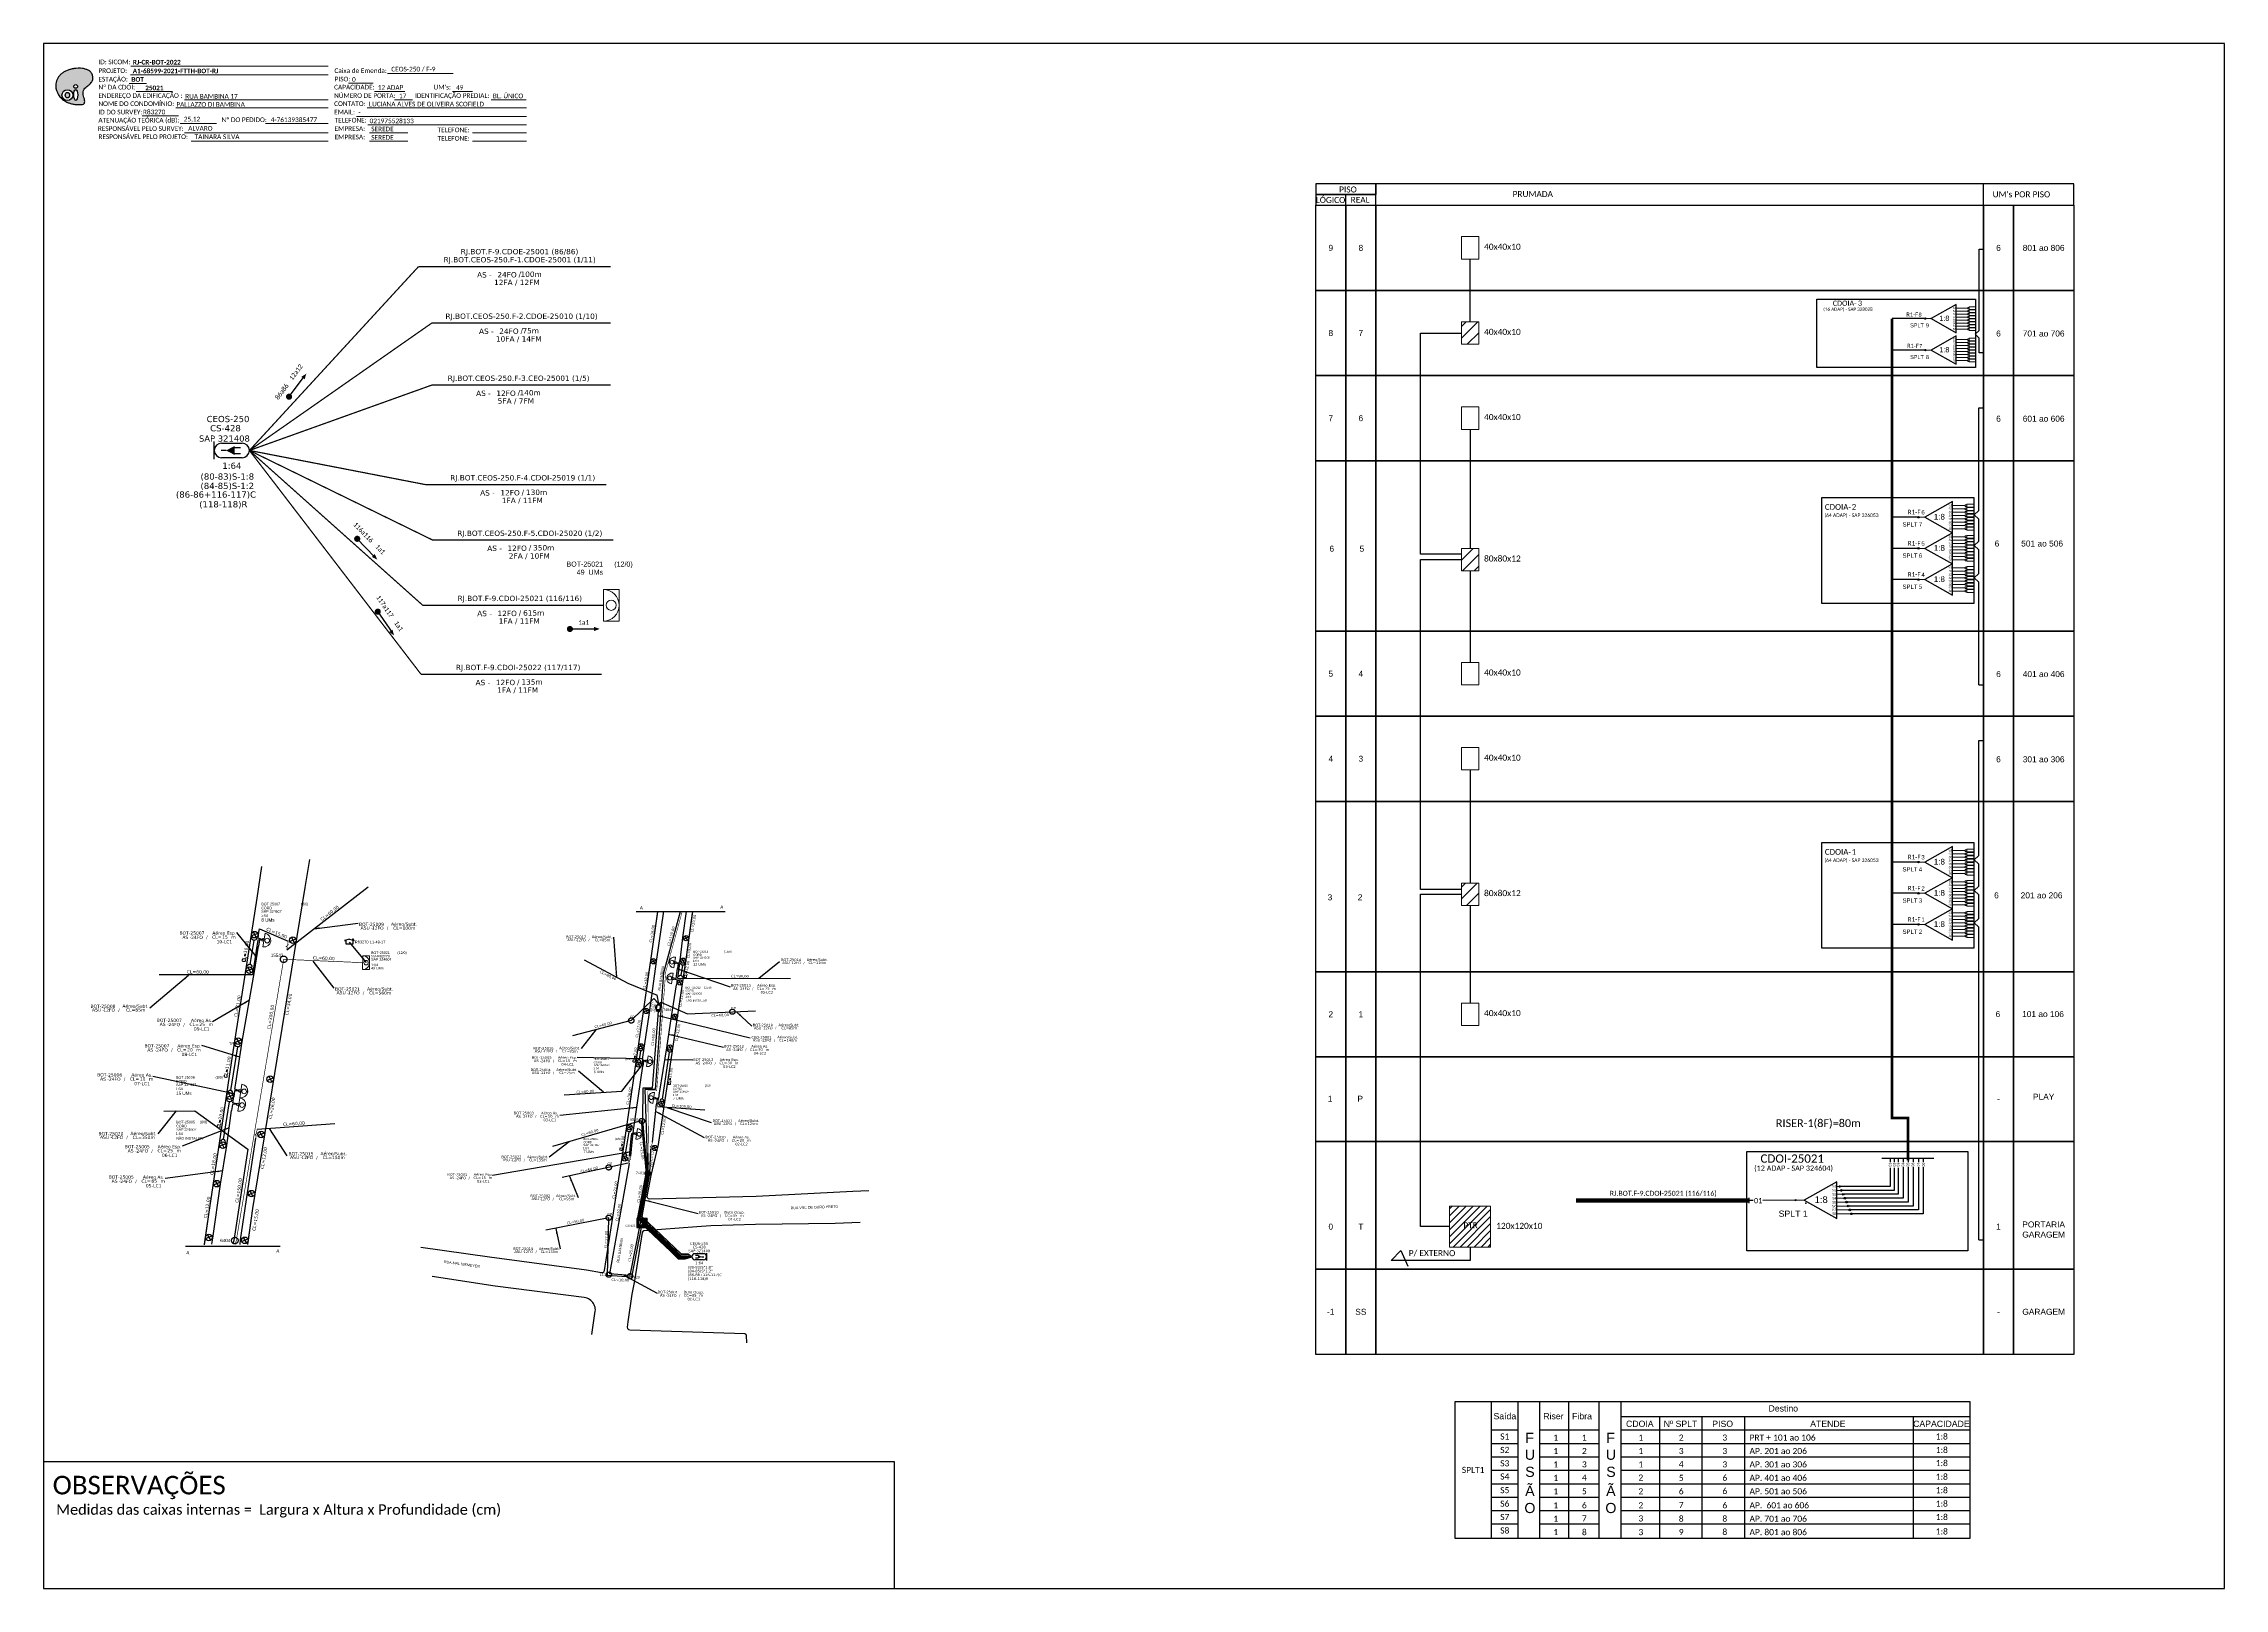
# Paper-space layout 'CDOI-25021' of a CAD drawing. Extents: x 0 to 839, y 0 to 594.
# The model-space entities are those that its viewports show. They can reach past a viewport. Long polylines and large blocks are cut down to what shows.
import ezdxf
from ezdxf.enums import TextEntityAlignment as Align

# ---------------------------------------------------------------- set-up
doc = ezdxf.new("R2010")
doc.units = 0
doc.linetypes.add('PHANTOM2', pattern=[1.25, 0.625, -0.125, 0.125, -0.125, 0.125, -0.125])
for name, color, linetype in [('10.1-Caixas Subterrâneas', 5, 'Continuous'), ('10.4-Postes', 1, 'Continuous'), ('20.4-CEOS', 1, 'Continuous'), ('20.5-CEO', 1, 'Continuous'), ('CABO OPTICO EXISTENTE', 5, 'Continuous'), ('CAP a instalar', 1, 'Continuous'), ('CD de instalação futura', 8, 'Continuous'), ('celulas gpon', 7, 'Continuous'), ('label_cabos', 7, 'Continuous'), ('Legenda', 1, 'Continuous'), ('QUADRA', 7, 'Continuous'), ('SETA', 7, 'Continuous'), ('Subida Lateral', 5, 'Continuous'), ('surveys legendas', 7, 'Continuous')]:
    doc.layers.add(name, color=color, linetype=linetype)
for name, color, linetype, lineweight in [("20.0-LEGENDA DOS CDO'S", 1, 'Continuous', 0), ('20.1-CDO_INTERIOR', 1, 'Continuous', 0), ('20.2-CDO_POSTE', 1, 'Continuous', 5), ('20.6-CORDOALHA_SUPORTE', 7, 'Continuous', 25), ('40.1-ETIQUETAS', 1, 'Continuous', 20), ('CORDOALHA_SUPORTE', 7, 'Continuous', 25), ('Segmento Logradouro Texto', 7, 'Continuous', 0)]:
    doc.layers.add(name, color=color, linetype=linetype, lineweight=lineweight)
doc.layers.add('DROP DE CLIENTE', color=140, linetype='Continuous', plot=False)
doc.layers.add('EXTRA', color=50, linetype='Continuous', plot=False)
doc.styles.add('ARIAL', font='arial.ttf')
doc.styles.add('DIGICADE', font='arial.ttf')
doc.styles.add('ROMANS', font='romans')
doc.styles.add('siredit', font='verdana.ttf')
doc.styles.get("Standard").update_dxf_attribs({"font": 'arial.ttf'})
doc.styles.add('WMF-Calibri0', font='calibri.ttf')
doc.styles.add('WMF-Calibri1', font='calibrib.ttf')
doc.linetypes.add('FENCELINE1', pattern='A,0.25,-0.1,[133,ltypeshp.shx,S=0.1,R=0,X=-0.1,Y=0],-0.1,1', length=1.45)
doc.dimstyles.new('CC', dxfattribs={"dimtxt": 1, "dimasz": 2, "dimexe": 0.18, "dimexo": 0.0625, "dimgap": 0.09, "dimtad": 0, "dimdec": 0, "dimrnd": 1, "dimzin": 0, "dimdsep": 46, "dimtxsty": 'siredit', "dimblk": 'NONE', "dimcen": 0, "dimse1": 1, "dimse2": 1, "dimsd1": 1, "dimsd2": 1, "dimclrt": 7, "dimadec": 0, "dimazin": 0, "dimtfac": 1, "dimtdec": 0, "dimtofl": 0, "dimtmove": 0, "dimatfit": 3, "dimfxl": 0, "dimtolj": 1, "dimtzin": 0, "dimarcsym": 0})

# ---------------------------------------------------------------- blocks, each defined once
blk = doc.blocks.new('OI')
h = blk.add_hatch(color=40)
edge = h.paths.add_edge_path()
edge.add_spline(control_points=[(4.35, -0.67), (3.92, -0.99), (3.26, -1.5), (2.81, -2.59), (2.9, -3.5), (3.06, -4.27), (3.31, -4.85), (3.37, -5.39), (3.4, -5.88), (3.2, -6.4), (2.54, -6.61), (1.65, -6.63), (0.55, -6.67), (-0.56, -6.42), (-1.61, -6.14), (-2.77, -5.61), (-3.92, -4.77), (-4.89, -3.7), (-5.34, -2.65), (-5.6, -1.94), (-5.85, -0.96), (-5.71, 0.47), (-5.1, 2.02), (-4.14, 3.02), (-3.3, 3.61), (-2.37, 4.16), (-1.36, 4.44), (-0.56, 4.7), (0.79, 4.85), (2.24, 4.97), (3.79, 4.57), (4.67, 4.21), (5.44, 3.65), (5.76, 2.99), (6.03, 2.21), (6.01, 1.46), (5.72, 0.64), (5.31, 0.08), (4.88, -0.38), (4.51, -0.55), (4.35, -0.67)], knot_values=[0, 0, 0, 0, 1.60434, 2.417191, 3.427595, 4.282808, 4.776746, 5.304182, 5.888771, 6.258406, 6.858137, 7.79129, 8.986195, 10.124242, 11.187857, 12.242908, 13.953784, 15.414161, 16.515391, 17.349188, 17.675853, 19.552021, 21.515531, 22.568638, 23.63245, 24.621084, 25.782718, 26.745347, 27.142653, 29.870543, 31.004649, 31.921532, 32.709589, 33.801391, 34.042471, 35.192333, 35.971461, 36.628871, 37.254359, 37.836911, 37.836911, 37.836911, 37.836911], degree=3, periodic=0)
h.paths.add_polyline_path([(1.13, -0.87, -1), (-0.04, -0.87, -1)], flags=16)
edge = h.paths.add_edge_path(flags=16)
edge.add_ellipse((0.56, -3.59), major_axis=(-0.02, 1.71), ratio=0.361305, start_angle=0, end_angle=360)
h.paths.add_polyline_path([(-0.36, -3.62, -1), (-3.8, -3.62, -1)], flags=16)
edge = h.paths.add_edge_path(flags=0)
edge.add_ellipse((-2.08, -3.62), major_axis=(0, 0.885), ratio=0.758294, start_angle=0, end_angle=360)
at = {"color": 40}
for centre, radius in [((-2.08, -3.62), 1.72), ((0.54, -0.87), 0.587)]:
    blk.add_circle(centre, radius, dxfattribs=at)
blk.add_ellipse((-2.08, -3.62), major_axis=(0, 0.885), ratio=0.758294, start_param=-3.141592653589792, end_param=3.141592653589792, dxfattribs=at)
blk.add_ellipse((0.56, -3.59), major_axis=(-0.02, 1.71), ratio=0.361305, dxfattribs=at)
at = {"color": 40, "start_tangent": (-0.800898, -0.598801), "end_tangent": (-0.800898, -0.598801)}
blk.add_spline([(4.35, -0.67), (3.2, -1.78), (2.9, -2.54), (2.92, -3.55), (3.12, -4.38), (3.28, -4.85), (3.37, -5.37), (3.35, -5.95), (3.2, -6.29), (2.66, -6.55), (1.73, -6.63), (0.54, -6.62), (-0.58, -6.41), (-1.6, -6.11), (-2.56, -5.67), (-3.95, -4.67), (-4.89, -3.56), (-5.37, -2.56), (-5.64, -1.78), (-5.72, -1.46), (-5.63, 0.42), (-4.84, 2.22), (-4.13, 2.99), (-3.27, 3.62), (-2.4, 4.09), (-1.3, 4.47), (-0.37, 4.72), (0.02, 4.77), (2.75, 4.8), (3.85, 4.53), (4.69, 4.16), (5.31, 3.68), (5.85, 2.73), (5.93, 2.5), (5.94, 1.35), (5.67, 0.62), (5.29, 0.08), (4.84, -0.36), (4.35, -0.67)], degree=3, dxfattribs=at)
blk = doc.blocks.new('CARIMBO')
at = {"color": 7, "lineweight": 0}
for points in [[(134.48, -16.3), (159.61, -16.3)], [(35.15, -20.06), (41.7, -20.06)], [(35.66, -16.79), (111.64, -16.79)], [(37.81, -23.14), (51.75, -23.14)], [(119.43, -20.02), (128.92, -20.02)], [(129.48, -23.14), (141.1, -23.14)], [(159.42, -23.14), (167.09, -23.14)], [(40.13, -32.55), (54.07, -32.55)], [(52.97, -29.48), (111.64, -29.48)], [(56.38, -26.37), (111.64, -26.37)], [(122.56, -32.72), (187.83, -32.72)], [(126.6, -29.48), (187.83, -29.48)], [(137.07, -26.37), (144.01, -26.37)], [(174.24, -26.37), (187.8, -26.37)], [(54.67, -35.52), (68.61, -35.52)], [(56.38, -39.07), (111.64, -39.07)], [(126.84, -35.96), (187.83, -35.96)], [(127.45, -39.07), (142.25, -39.07)], [(167.06, -39.07), (187.83, -39.07)], [(58.87, -42.31), (111.64, -42.31)], [(127.45, -42.31), (142.25, -42.31)], [(167.06, -42.31), (187.83, -42.31)]]:
    blk.add_lwpolyline(points, dxfattribs=at)
at = {"color": 7, "xscale": 1.213923925163967, "yscale": 1.213923925163967, "zscale": 1.213923925163967, "rotation": 0.1532896023949059}
blk.add_blockref('OI', (13.86, -20.16), dxfattribs=at)
at = {"color": 7, "lineweight": 0, "style": 'WMF-Calibri0'}
for s, height, p in [('PROJETO:', 1.793, (23.26, -16.04)), ('Caixa de Emenda:', 1.7927, (114.02, -16.04)), ('ESTAÇÃO:', 1.793, (23.26, -19.32)), ('ENDEREÇO DA EDIFICAÇÃO :', 1.7927, (23.26, -25.63)), ('Nº DA CDOI:', 1.7927, (23.26, -22.39)), ('CAPACIDADE:', 1.7927, (113.91, -22.39)), ('NÚMERO DE PORTA:', 1.7927, (113.91, -25.63)), ('PISO:', 1.793, (114.09, -19.28)), ('IDENTIFICAÇÃO PREDIAL:', 1.7927, (144.99, -25.63)), ("UM's:", 1.793, (152.15, -22.39)), ('ATENUAÇÃO TEÓRICA (dB):', 1.7927, (23.26, -35.09)), ('NOME DO CONDOMÍNIO:', 1.7927, (23.26, -28.74)), ('ID DO SURVEY:', 1.7927, (23.26, -31.97)), ('CONTATO:', 1.793, (113.91, -28.74)), ('EMAIL:', 1.793, (113.91, -31.97)), ('TELEFONE:', 1.793, (114.09, -35.09)), ('RESPONSÁVEL PELO SURVEY:', 1.7927, (23.02, -38.32)), ('RESPONSÁVEL PELO PROJETO:', 1.7927, (23.26, -41.44)), ('EMPRESA:', 1.793, (114.09, -38.32)), ('EMPRESA:', 1.793, (114.09, -41.56)), ('TELEFONE:', 1.793, (153.7, -38.83)), ('TELEFONE:', 1.793, (153.7, -42.06))]:
    blk.add_text(s, height=height, dxfattribs=at).set_placement(p)
at = {"color": 7, "lineweight": 0, "flags": 8}
for tag, p, style in [('PROJ', (36.46, -16.13), 'WMF-Calibri1'), ('CEOS-XX', (135.87, -15.46), 'WMF-Calibri0'), ('EST', (35.94, -19.41), 'WMF-Calibri1'), ('LOGRADOURO', (56.65, -25.91), 'WMF-Calibri0'), ('PISO_PTR', (120.78, -19.42), 'WMF-Calibri0'), ('CAPAC.', (130.66, -22.52), 'WMF-Calibri0'), ('N°', (138.85, -25.77), 'WMF-Calibri0'), ("UC'S", (160.78, -22.54), 'WMF-Calibri0'), ('N°PREDIO', (174.94, -25.77), 'WMF-Calibri0'), ('_ID_', (40.39, -31.94), 'WMF-Calibri0'), ('NOME_DO_COND.', (53.23, -29.02), 'WMF-Calibri0'), ('O_POTEN', (56.06, -34.68), 'WMF-Calibri0'), ('EMAIL', (123.26, -32.12), 'WMF-Calibri0'), ('NOME_DO_CONTATO', (127.3, -28.89), 'WMF-Calibri0'), ('RES_SURVEY', (57.78, -38.23), 'WMF-Calibri0'), ('RES_PROJ', (60.27, -41.47), 'WMF-Calibri0'), ('TELEFONE', (127.55, -35.36), 'WMF-Calibri0'), ('EMP_RESP_SURVEY', (128.16, -38.47), 'WMF-Calibri0'), ('EMP_RESP_PROJ', (128.16, -41.71), 'WMF-Calibri0'), ('CONT_RESP_SURVEY', (167.76, -38.47), 'WMF-Calibri0'), ('CONT_RESP_PROJ', (167.76, -41.71), 'WMF-Calibri0')]:
    blk.add_attdef(tag, p, '', height=1.79, dxfattribs=dict(at, style=style))
at = {"color": 7, "lineweight": 0, "style": 'WMF-Calibri1', "flags": 8}
blk.add_attdef("N° CDO'S", text='', height=1.79, dxfattribs=at).set_placement((44.78, -22.68), align=Align.CENTER)
blk = doc.blocks.new('ETIQUETA_RS5F')
at = {"layer": '40.1-ETIQUETAS', "color": 0, "style": 'siredit'}
blk.add_text('/', height=1.5, dxfattribs=at).set_placement((1.58, -1.95), align=Align.MIDDLE_RIGHT)
for tag, p in [('ETIQUETA_R_SECUNDARIA', (1.21, 2.1)), ('ETIQUETA_R_PRIMARIA', (1.21, 4.1)), ('F_ATIVAS/F_MORTAS', (1.14, -4.24))]:
    blk.add_attdef(tag, text='', height=1.5, dxfattribs=at).set_placement(p, align=Align.MIDDLE_CENTER)
for tag, p in [('TIPO_CABO', (-6.58, -2.12)), ('CAP_CABO', (0.4, -2.09))]:
    blk.add_attdef(tag, text='', height=1.5, dxfattribs=at).set_placement(p, align=Align.MIDDLE_RIGHT)
blk.add_attdef('METROS', text='', height=1.5, dxfattribs=at).set_placement((2.14, -1.95), align=Align.MIDDLE_LEFT)
for tag, p in [('FUSÃO_1', (0.85, -8.39)), ('FUSÃO_2', (0.85, -10.6)), ('FUSÃO_3', (0.85, -12.93)), ('FUSÃO_4', (0.85, -15.14)), ('FUSÃO_5', (0.85, -17.16))]:
    blk.add_attdef(tag, text='', height=1.5, dxfattribs=at).set_placement(p, align=Align.CENTER)
blk = doc.blocks.new('CDOI_INT')
at = {"layer": '20.1-CDO_INTERIOR', "color": 0, "lineweight": 18}
blk.add_lwpolyline([(4.25, -4.25), (4.25, 4.25), (0, 4.25), (0, -4.25)], close=True, dxfattribs=at)
blk.add_circle((2.12, 0), 1.36, dxfattribs=at)
blk.add_arc((0, 0), 4.25, 270, 90, dxfattribs=at)
at = {"layer": "20.0-LEGENDA DOS CDO'S", "color": 0, "style": 'ARIAL'}
for tag, p in [('CDO_N', (-0.08, 10.38)), ('SPLITER_1', (21.18, 10.38)), ('SAP', (-0.08, 6.23)), ('SURVEY', (-0.08, 8.2)), ('SPLITER_2', (21.19, 8.68)), ('1:XX', (5.94, -2.22)), ('UMS', (5.94, -4.24))]:
    blk.add_attdef(tag, p, '', height=1.36, dxfattribs=at)
blk.add_attdef('FIBRAS_UTILIZADAS', text='', height=1.36, dxfattribs=at).set_placement((15.34, 10.38), align=Align.CENTER)
blk = doc.blocks.new('SPLT_1-8_SC-APC')
at = {"color": 1, "lineweight": 0}
blk.add_lwpolyline([(-17.04, -7.55), (-19.26, -7.55)], dxfattribs=at)
at = {"color": 1}
blk.add_lwpolyline([(-7.37, -2.1), (-17.04, -7.55), (-7.37, -13), (-7.37, -2.1)], dxfattribs=at)
at = {"color": 3, "lineweight": 0}
for points in [[(-2.99, -3.51), (-7.37, -3.51)], [(-7.37, -4.66), (-2.99, -4.66)], [(-7.37, -5.82), (-2.99, -5.82)], [(-7.37, -6.97), (-2.99, -6.97)], [(-2.41, -3.02), (-2.41, -4)], [(-2.41, -3.02), (0, -3.02)], [(-2.41, -4), (0, -4)], [(-2.41, -4.17), (-2.41, -5.16)], [(-2.41, -4.17), (0, -4.17)], [(-2.41, -5.16), (0, -5.16)], [(-2.41, -5.32), (-2.41, -6.31)], [(-2.41, -5.32), (0, -5.32)], [(-2.41, -6.31), (0, -6.31)], [(-2.41, -6.48), (-2.41, -7.46)], [(-2.41, -6.48), (0, -6.48)], [(-2.41, -7.46), (0, -7.46)], [(-7.37, -8.12), (-2.99, -8.12)], [(-7.37, -9.28), (-2.99, -9.28)], [(-7.37, -10.43), (-2.99, -10.43)], [(-7.37, -11.58), (-2.99, -11.58)], [(-2.41, -7.63), (-2.41, -8.62)], [(-2.41, -7.63), (0, -7.63)], [(-2.41, -8.62), (0, -8.62)], [(-2.41, -8.78), (-2.41, -9.77)], [(-2.41, -8.78), (0, -8.78)], [(-2.41, -9.77), (0, -9.77)], [(-2.41, -9.94), (-2.41, -10.92)], [(-2.41, -9.94), (0, -9.94)], [(-2.41, -10.92), (0, -10.92)], [(-2.41, -11.09), (-2.41, -12.08)], [(-2.41, -11.09), (0, -11.09)], [(-2.41, -12.08), (0, -12.08)]]:
    blk.add_lwpolyline(points, dxfattribs=at)
for points in [[(-2.99, -3.22), (-2.41, -3.22), (-2.41, -3.8), (-2.99, -3.8)], [(-2.99, -4.38), (-2.41, -4.38), (-2.41, -4.95), (-2.99, -4.95)], [(-2.99, -5.53), (-2.41, -5.53), (-2.41, -6.1), (-2.99, -6.1)], [(-2.99, -6.68), (-2.41, -6.68), (-2.41, -7.26), (-2.99, -7.26)], [(-2.99, -7.84), (-2.41, -7.84), (-2.41, -8.41), (-2.99, -8.41)], [(-2.99, -8.99), (-2.41, -8.99), (-2.41, -9.56), (-2.99, -9.56)], [(-2.99, -10.14), (-2.41, -10.14), (-2.41, -10.72), (-2.99, -10.72)], [(-2.99, -11.3), (-2.41, -11.3), (-2.41, -11.87), (-2.99, -11.87)]]:
    blk.add_lwpolyline(points, close=True, dxfattribs=at)
at = {"color": 1, "style": 'ARIAL'}
for s, height, p in [('1:8', 2, (-13.91, -8.4)), ('S1', 0.75, (-8.74, -3.78)), ('S2', 0.75, (-8.74, -4.97)), ('S3', 0.75, (-8.74, -6.18)), ('S4', 0.75, (-8.74, -7.36)), ('S5', 0.75, (-8.74, -8.57)), ('S6', 0.75, (-8.74, -9.69)), ('S7', 0.75, (-8.74, -10.78)), ('S8', 0.75, (-8.74, -11.9))]:
    blk.add_text(s, height=height, dxfattribs=at).set_placement(p)
blk = doc.blocks.new('CDOI-12 ADAP SAP 05 ESQ')
at = {"color": 1}
blk.add_lwpolyline([(5016.02, -490.32), (5016.02, -490.32), (5016.02, -490.32), (4962.89, -490.32), (4962.89, -466.43), (4962.89, -466.43)], dxfattribs=at)
blk.add_lwpolyline([(4962.89, -466.43), (5016.02, -466.43), (5016.02, -490.32), (4962.89, -490.32)], close=True, dxfattribs=at)
blk = doc.blocks.new('SPLT_1-8_DIV_DIR')
h = blk.add_hatch(color=3)
h.dxf.hatch_style = 1
edge = h.paths.add_edge_path()
edge.add_arc((12.77, 4.04), 0.242, 0, 360)
h = blk.add_hatch(color=3)
h.dxf.hatch_style = 1
edge = h.paths.add_edge_path()
edge.add_arc((13.27, 2.88), 0.242, 0, 360)
h = blk.add_hatch(color=3)
h.dxf.hatch_style = 1
edge = h.paths.add_edge_path()
edge.add_arc((13.77, 1.73), 0.242, 0, 360)
h = blk.add_hatch(color=3)
h.dxf.hatch_style = 1
edge = h.paths.add_edge_path()
edge.add_arc((14.27, 0.58), 0.242, 0, 360)
h = blk.add_hatch(color=3)
h.dxf.hatch_style = 1
edge = h.paths.add_edge_path()
edge.add_arc((14.77, -0.58), 0.242, 0, 360)
h = blk.add_hatch(color=3)
h.dxf.hatch_style = 1
edge = h.paths.add_edge_path()
edge.add_arc((15.27, -1.73), 0.242, 0, 360)
h = blk.add_hatch(color=3)
h.dxf.hatch_style = 1
edge = h.paths.add_edge_path()
edge.add_arc((15.77, -2.88), 0.242, 0, 360)
h = blk.add_hatch(color=3)
h.dxf.hatch_style = 1
edge = h.paths.add_edge_path()
edge.add_arc((16.27, -4.04), 0.242, 0, 360)
at = {"color": 1, "lineweight": 0}
blk.add_lwpolyline([(2.22, 0), (0, 0)], dxfattribs=at)
at = {"color": 1}
blk.add_lwpolyline([(11.89, 5.45), (2.22, 0), (11.89, -5.45), (11.89, 5.45)], dxfattribs=at)
at = {"color": 7, "lineweight": 0}
for points in [[(12.77, 4.04), (11.89, 4.04)], [(11.89, 2.88), (13.27, 2.88)], [(11.89, 1.73), (13.77, 1.73)], [(11.89, 0.58), (14.27, 0.58)], [(11.89, -0.58), (14.77, -0.58)], [(11.89, -1.73), (15.27, -1.73)], [(11.89, -2.88), (15.77, -2.88)], [(11.89, -4.04), (16.27, -4.04)]]:
    blk.add_lwpolyline(points, dxfattribs=at)
at = {"color": 3}
for centre in [(12.77, 4.04), (13.27, 2.88), (13.77, 1.73), (14.27, 0.58), (14.77, -0.58), (15.27, -1.73), (15.77, -2.88), (16.27, -4.04)]:
    blk.add_circle(centre, 0.242, dxfattribs=at)
at = {"color": 1, "style": 'ARIAL'}
for s, height, p in [('1:8', 2, (5.35, -0.85)), ('S1', 0.75, (10.52, 3.77)), ('S2', 0.75, (10.52, 2.58)), ('S3', 0.75, (10.52, 1.37)), ('S4', 0.75, (10.52, 0.19)), ('S5', 0.75, (10.52, -1.02)), ('S6', 0.75, (10.52, -2.14)), ('S7', 0.75, (10.52, -3.24)), ('S8', 0.75, (10.52, -4.36))]:
    blk.add_text(s, height=height, dxfattribs=at).set_placement(p)
blk = doc.blocks.new('SURVEY_SURVEY')
for p, q in [((0, 0.0000152), (-0.0000151, 0.0000108)), ((-0.0000151, 0.0000108), (-0.0000104, 0.0000108)), ((-0.0000103, 0), (-0.0000103, 0.0000108)), ((0.0000103, 0), (-0.0000103, 0)), ((0, 0.0000152), (0.0000151, 0.0000108)), ((0.0000101, 0.0000159), (0.0000117, 0.0000159)), ((0.0000101, 0.0000123), (0.0000101, 0.0000159)), ((0.0000151, 0.0000108), (0.0000103, 0.0000108)), ((0.0000103, 0.0000108), (0.0000103, 0)), ((0.0000117, 0.0000159), (0.0000117, 0.0000119))]:
    blk.add_line(p, q)
blk = doc.blocks.new('*U72')
at = {"color": 0}
blk.add_line((2.14, -0.58), (-2.1, -0.68), dxfattribs=at)
for centre, radius in [((0, 0.38), 0.733), ((0.03, -1.03), 0.393)]:
    blk.add_circle(centre, radius, dxfattribs=at)
blk.add_arc((0.02, -0.63), 2.12, 1.37817, 181.37817, dxfattribs=at)
blk = doc.blocks.new('Inst CDOE-8 CAIXA DIST OPT CDOE 48F_8D C_SPL OPTAP')
at = {"layer": "20.0-LEGENDA DOS CDO'S", "color": 0}
for tag, p, style, flags in [('ID_ATIVIDADE', (0.12, 6.47), 'ARIAL', 3), ('FATOR', (7.92, 6.47), 'ARIAL', 1), ('QTDE', (0.23, -0.97), 'DIGICADE', 3)]:
    blk.add_attdef(tag, p, '', height=0.8, rotation=0.11799, dxfattribs=dict(at, style=style, flags=flags))
at = {"layer": "20.0-LEGENDA DOS CDO'S", "color": 0, "style": 'ARIAL'}
for tag, p, height in [('1:XX', (-0.01, 1.7), 0.8), ('SAP', (0.12, 2.96), 0.8), ('CORDOALHA', (0.12, 4.02), 0.8), ('FID', (0.12, 5.25), 0.8), ('UMS', (0.14, 0.22), 1)]:
    blk.add_attdef(tag, p, '', height=height, rotation=0.11799, dxfattribs=at)
blk.add_attdef('FIBRAS_UTILIZADAS', text='', height=0.8, rotation=0.11799, dxfattribs=at).set_placement((13.48, 5.26), align=Align.CENTER)
blk = doc.blocks.new('MHMZ')
at = {"linetype": 'PHANTOM2'}
blk.add_circle((0, 0), 0.0000101, dxfattribs=at)
blk = doc.blocks.new('CDOE_CT_POSTE')
at = {"layer": "20.0-LEGENDA DOS CDO'S", "color": 0, "style": 'ARIAL'}
for tag, p in [('CDO_N', (0.12, 5.25)), ('CORDOALHA', (0.12, 4.02)), ('SAP', (0.12, 2.96)), ('1:XX', (0.14, 1.23)), ('UMS', (0.14, 0.22))]:
    blk.add_attdef(tag, p, '', height=0.68, rotation=0.11799, dxfattribs=at)
blk.add_attdef('FIBRAS_UTILIZADAS', text='', height=0.68, rotation=0.11799, dxfattribs=at).set_placement((7.83, 5.26), align=Align.CENTER)
blk = doc.blocks.new('Inst CORD ALUMINIO 4.8 MM 3F')
at = {"layer": '20.6-CORDOALHA_SUPORTE', "color": 0, "lineweight": 0, "style": 'ROMANS'}
for tag, p, flags in [('ID_ATIVIDADE', (-5.2, -6.67), 3), ('FATOR', (-5.2, -4.44), 3), ('FID', (-5.2, -8.9), 1)]:
    blk.add_attdef(tag, p, '', height=1, dxfattribs=dict(at, flags=flags))
blk.add_attdef('LANCE', text='', height=1, dxfattribs=at).set_placement((-0.54, -2.21), align=Align.RIGHT)
at = {"layer": '20.6-CORDOALHA_SUPORTE', "color": 0, "style": 'siredit'}
blk.add_attdef('QTDE', (-0.54, -2.21), '', height=1, rotation=359.69001, dxfattribs=at)
blk = doc.blocks.new('Inst CB AS CFOA-SM-AS-80-TS-24')
at = {"layer": 'label_cabos', "color": 0, "style": 'siredit'}
for tag, flags, p in [('ID_ATIVIDADE', 3, (1.31, 2.67)), ('FATOR', 1, (11.56, 2.55))]:
    blk.add_attdef(tag, text='', height=1, rotation=359.69001, dxfattribs=dict(at, flags=flags)).set_placement(p, align=Align.MIDDLE_CENTER)
for tag, p in [('TIPO_CABO', (1.76, 0)), ('DESTINO_CABO', (3.13, 1.26)), ('CABO', (4.69, -0.05)), ('/', (7.71, -0.05)), ('LANCE', (10.81, 0)), ('TIPO_CABO', (13.11, 1.24)), ('UND', (15.96, 0)), ('FID', (13.15, -1.41))]:
    blk.add_attdef(tag, text='', height=1, rotation=359.69001, dxfattribs=at).set_placement(p, align=Align.MIDDLE_CENTER)
blk.add_attdef('QTDE', (12.43, -0.47), '', height=1, rotation=359.69001, dxfattribs=at)
blk = doc.blocks.new('_None')
blk = doc.blocks.new('Inst CB ESP CFOA-SM-AS-80-TS-24')
at = {"layer": 'label_cabos', "color": 0, "style": 'siredit'}
for tag, flags, p in [('ID_ATIVIDADE', 3, (1.31, 2.67)), ('FATOR', 1, (11.56, 2.55))]:
    blk.add_attdef(tag, text='', height=1, rotation=359.69001, dxfattribs=dict(at, flags=flags)).set_placement(p, align=Align.MIDDLE_CENTER)
for tag, p in [('TIPO_CABO', (1.76, 0)), ('DESTINO_CABO', (3.13, 1.26)), ('CABO', (4.69, -0.05)), ('/', (7.71, -0.05)), ('LANCE', (10.81, 0)), ('TIPO_CABO', (13.11, 1.24)), ('UND', (15.96, 0)), ('FID', (13.15, -1.41))]:
    blk.add_attdef(tag, text='', height=1, rotation=359.69001, dxfattribs=at).set_placement(p, align=Align.MIDDLE_CENTER)
blk.add_attdef('QTDE', (12.43, -0.47), '', height=1, rotation=359.69001, dxfattribs=at)
blk = doc.blocks.new('LEGENDA DOS CABOS')
at = {"layer": 'EXTRA', "color": 0, "style": 'siredit'}
for tag, p in [('ID', (4.6, 0.97)), ('XX', (9.03, 0.97))]:
    blk.add_attdef(tag, text='', height=0.48, rotation=359.69001, dxfattribs=at).set_placement(p, align=Align.MIDDLE_CENTER)
at = {"layer": 'Legenda', "color": 0, "style": 'siredit'}
for tag, p in [('TIPO_CABO', (1.31, 0)), ('CABO', (4.69, -0.05)), ('/', (6.81, -0.05)), ('METROS', (10.03, -0.05))]:
    blk.add_attdef(tag, text='', height=0.8, rotation=359.69001, dxfattribs=at).set_placement(p, align=Align.MIDDLE_CENTER)
blk = doc.blocks.new('*X58')
at = {"color": 0, "linetype": 'Continuous'}
for p, q in [((-1.25, 0.34099), (-0.49099, 1.1)), ((-1.25, 0.517767), (-0.667767, 1.1)), ((-1.25, 0.694544), (-0.844544, 1.1)), ((-1.25, 0.87132), (-1.02132, 1.1)), ((-1.25, 1.048097), (-1.198097, 1.1)), ((-1.25, 0.164214), (-0.8035, 0.610714)), ((-1.25, -0.012563), (-0.8035, 0.433937)), ((-1.25, -0.18934), (-0.8035, 0.25716)), ((-1.25, -0.366117), (-0.8035, 0.080383)), ((-0.789214, 0.625), (-0.314214, 1.1)), ((-0.612437, 0.625), (-0.137437, 1.1)), ((-0.43566, 0.625), (0.03934, 1.1)), ((-0.258883, 0.625), (0.216117, 1.1)), ((-0.082107, 0.625), (0.392893, 1.1)), ((0.09467, 0.625), (0.56967, 1.1)), ((0.271447, 0.625), (0.746447, 1.1)), ((0.448223, 0.625), (0.923223, 1.1)), ((0.625, 0.625), (1.1, 1.1)), ((0.801777, 0.625), (1.25, 1.073223)), ((0.8035, 0.449947), (1.25, 0.896447)), ((0.8035, 0.27317), (1.25, 0.71967)), ((0.8035, 0.096393), (1.25, 0.542893)), ((0.8035, -0.080383), (1.25, 0.366117)), ((0.8035, -0.25716), (1.25, 0.18934)), ((0.8035, -0.433937), (1.25, 0.012563)), ((-1.25, -0.542893), (-0.8035, -0.096393)), ((-1.25, -0.71967), (-0.8035, -0.27317)), ((-1.25, -0.896447), (-0.8035, -0.449947)), ((-1.25, -1.073223), (-0.801777, -0.625)), ((-1.1, -1.1), (-0.625, -0.625)), ((-0.923223, -1.1), (-0.448223, -0.625)), ((-0.746447, -1.1), (-0.271447, -0.625)), ((-0.56967, -1.1), (-0.09467, -0.625)), ((-0.392893, -1.1), (0.082107, -0.625)), ((-0.216117, -1.1), (0.258883, -0.625)), ((-0.03934, -1.1), (0.43566, -0.625)), ((0.137437, -1.1), (0.612437, -0.625)), ((0.314214, -1.1), (0.789214, -0.625)), ((0.49099, -1.1), (1.25, -0.34099)), ((0.667767, -1.1), (1.25, -0.517767)), ((0.8035, -0.610714), (1.25, -0.164214)), ((0.844544, -1.1), (1.25, -0.694544)), ((1.02132, -1.1), (1.25, -0.87132)), ((1.198097, -1.1), (1.25, -1.048097))]:
    blk.add_line(p, q, dxfattribs=at)
blk = doc.blocks.new('MANHOLE_MQ')
at = {"color": 0, "linetype": 'Continuous'}
for p, q in [((0.0000062, 0.0000057), (-0.0000063, 0.0000057)), ((-0.0000063, 0.0000057), (-0.0000063, -0.0000053)), ((-0.000004, 0.0000033), (0.000004, 0.0000033)), ((-0.000004, -0.0000029), (-0.000004, 0.0000033)), ((0.000004, 0.0000033), (0.000004, -0.0000029)), ((0.0000062, -0.0000053), (0.0000062, 0.0000057)), ((-0.0000063, -0.0000053), (0.0000062, -0.0000053)), ((0.000004, -0.0000029), (-0.000004, -0.0000029)), ((0.000004, -0.0000029), (0.000004, -0.0000029))]:
    blk.add_line(p, q, dxfattribs=at)
at = {"color": 0, "linetype": 'Continuous', "xscale": 5e-06, "yscale": 5e-06, "zscale": 1e-05}
blk.add_blockref('*X58', (0, 0.0000002), dxfattribs=at)
blk = doc.blocks.new('*U73')
at = {"color": 0}
blk.add_line((2.14, -0.58), (-2.1, -0.68), dxfattribs=at)
for centre, radius in [((0, 0.38), 0.733), ((0.03, -1.03), 0.393)]:
    blk.add_circle(centre, radius, dxfattribs=at)
blk.add_arc((0.02, -0.63), 2.12, 1.37817, 181.37817, dxfattribs=at)
blk = doc.blocks.new('Inst CDOE-16 CAIXA DIST OPT CDOE 48F_16D C_SPL_2_1_8')
at = {"layer": "20.0-LEGENDA DOS CDO'S", "color": 0, "style": 'ARIAL'}
for tag, p, height in [('1:XX', (-0.01, 1.7), 0.8), ('SAP', (0.12, 2.96), 0.8), ('CORDOALHA', (0.12, 4.02), 0.8), ('FID', (0.12, 5.25), 0.8), ('UMS', (0.14, 0.22), 1)]:
    blk.add_attdef(tag, p, '', height=height, rotation=0.11799, dxfattribs=at)
at = {"layer": "20.0-LEGENDA DOS CDO'S", "color": 0}
for tag, p, style, flags in [('ID_ATIVIDADE', (0.12, 6.47), 'ARIAL', 3), ('FATOR', (7.92, 6.47), 'ARIAL', 1), ('QTDE', (0.1, -1.17), 'DIGICADE', 3)]:
    blk.add_attdef(tag, p, '', height=0.8, rotation=0.11799, dxfattribs=dict(at, style=style, flags=flags))
at = {"layer": "20.0-LEGENDA DOS CDO'S", "color": 0, "style": 'ARIAL'}
blk.add_attdef('FIBRAS_UTILIZADAS', text='', height=0.8, rotation=0.11799, dxfattribs=at).set_placement((8.08, 5.26), align=Align.CENTER)
blk = doc.blocks.new('*U74')
at = {"layer": '20.5-CEO'}
for p, q in [((-1.6, 1.3), (1.8, 1.3)), ((1.8, -1.1), (-1.6, -1.1))]:
    blk.add_line(p, q, dxfattribs=at)
blk.add_lwpolyline([(-2.8, 1.5), (-2.8, -1.4)], dxfattribs=at)
for centre, start, end in [((-1.6, 0.1), 90, 270), ((1.8, 0.1), 270, 90)]:
    blk.add_arc(centre, 1.2, start, end, dxfattribs=at)
at = {"layer": '20.5-CEO', "color": 7, "style": 'siredit'}
for tag, p in [('LOCAL', (0.1, 4.2)), ('SAP', (0.1, 3)), ('FID', (0.1, 5.6)), ('FIBRAS_RESERVA', (0.1, -1.9))]:
    blk.add_attdef(tag, text='', height=1.01, dxfattribs=at).set_placement(p, align=Align.TOP_CENTER)
at = {"layer": '20.5-CEO', "color": 7, "style": 'siredit', "flags": 3}
blk.add_attdef('QTDE', (-4.9, -7.1), '', height=1.01, dxfattribs=at)
at = {"layer": '20.5-CEO', "color": 7, "style": 'siredit'}
for tag, flags, p in [('ID_ATIVIDADE', 3, (0.1, -3.5)), ('FATOR', 1, (0.1, -4.8))]:
    blk.add_attdef(tag, text='', height=1.01, dxfattribs=dict(at, flags=flags)).set_placement(p, align=Align.TOP_CENTER)
blk = doc.blocks.new('Inst CB DT OCUP CFOA-SM-AS-80-TS-24')
at = {"layer": 'label_cabos', "color": 0, "style": 'siredit'}
for tag, flags, p in [('ID_ATIVIDADE', 3, (1.31, 2.67)), ('FATOR', 1, (11.56, 2.55))]:
    blk.add_attdef(tag, text='', height=1, rotation=359.69001, dxfattribs=dict(at, flags=flags)).set_placement(p, align=Align.MIDDLE_CENTER)
for tag, p in [('TIPO_CABO', (1.76, 0)), ('DESTINO_CABO', (3.13, 1.26)), ('CABO', (4.69, -0.05)), ('/', (7.71, -0.05)), ('LANCE', (10.91, 0)), ('TIPO_CABO', (13.11, 1.24)), ('UND', (15.96, 0)), ('FID', (13.15, -1.41))]:
    blk.add_attdef(tag, text='', height=1, rotation=359.69001, dxfattribs=at).set_placement(p, align=Align.MIDDLE_CENTER)
blk.add_attdef('QTDE', (12.43, -0.47), '', height=1, rotation=359.69001, dxfattribs=at)
blk = doc.blocks.new('*U75')
at = {"layer": '20.4-CEOS', "color": 7, "style": 'siredit'}
for tag, p in [('FIBRAS_SPLITTER', (0, 0)), ('FIBRAS_TOP_C', (0, -4.13)), ('RESERVA_FINAIS', (0, -5.46))]:
    blk.add_attdef(tag, p, '', height=1.01, dxfattribs=at)
for tag, p, flags in [('QTDE', (0, -9.4), 1), ('ID_ATIVIDADE', (0, -6.77), 3), ('FATOR', (0, -8.09), 1), ('FID', (0, -10.71), 1)]:
    blk.add_attdef(tag, p, '', height=1.01, dxfattribs=dict(at, flags=flags))
blk = doc.blocks.new('*U76')
at = {"layer": '20.4-CEOS', "color": 7, "style": 'siredit'}
blk.add_attdef('FIBRAS_SPLITTER', (0, 0), '', height=1.01, dxfattribs=at)
for tag, p, flags in [('QTDE', (0, -4.11), 1), ('ID_ATIVIDADE', (0, -1.48), 3), ('FATOR', (0, -2.79), 1), ('FID', (0, -5.42), 1)]:
    blk.add_attdef(tag, p, '', height=1.01, dxfattribs=dict(at, flags=flags))

msp = doc.modelspace()

# ---------------------------------------------------------------- hatches: boundary and pattern name
h = msp.add_hatch()
h.set_pattern_fill('ANSI31', color=10, style=0)
h.set_pattern_definition([(45, (-536.7762, 49.3966), (-2.245064, 2.245064), [])])
h.paths.add_polyline_path([(462.5, 1192.05), (455.88, 1192.05), (455.88, 1183.43), (462.5, 1183.43)])
h.paths.add_polyline_path([(462.5, 1104.9), (455.88, 1104.9), (455.88, 1096.28), (462.5, 1096.28)])
h.paths.add_polyline_path([(462.5, 976.24), (455.88, 976.24), (455.88, 967.62), (462.5, 967.62)])
h.paths.add_polyline_path([(464.07, 1186.4), (479.27, 1186.4), (479.27, 1189.94), (464.07, 1189.94)], flags=9)
h.paths.add_polyline_path([(464.13, 1099.25), (479.19, 1099.25), (479.19, 1102.79), (464.13, 1102.79)], flags=9)
h.paths.add_polyline_path([(464.13, 970.59), (479.19, 970.59), (479.19, 974.13), (464.13, 974.13)], flags=9)
h = msp.add_hatch(color=3)
h.dxf.hatch_style = 1
edge = h.paths.add_edge_path()
edge.add_arc((634.27, 1193.26), 0.256, 0, 360)
h = msp.add_hatch(color=3)
h.dxf.hatch_style = 1
edge = h.paths.add_edge_path()
edge.add_arc((634.27, 1181.17), 0.256, 0, 360)
h = msp.add_hatch(color=3)
h.dxf.hatch_style = 1
edge = h.paths.add_edge_path()
edge.add_arc((631.62, 1116.92), 0.282, 0, 360)
h = msp.add_hatch(color=3)
h.dxf.hatch_style = 1
edge = h.paths.add_edge_path()
edge.add_arc((631.62, 1104.94), 0.282, 0, 360)
h = msp.add_hatch(color=3)
h.dxf.hatch_style = 1
edge = h.paths.add_edge_path()
edge.add_arc((631.62, 1092.95), 0.282, 0, 360)
h = msp.add_hatch(color=3)
h.dxf.hatch_style = 1
edge = h.paths.add_edge_path()
edge.add_arc((631.62, 984.29), 0.282, 0, 360)
h = msp.add_hatch(color=3)
h.dxf.hatch_style = 1
edge = h.paths.add_edge_path()
edge.add_arc((631.62, 972.3), 0.282, 0, 360)
h = msp.add_hatch(color=3)
h.dxf.hatch_style = 1
edge = h.paths.add_edge_path()
edge.add_arc((631.62, 960.31), 0.282, 0, 360)
h = msp.add_hatch()
h.set_pattern_fill('ANSI31', color=1, scale=0.6)
h.set_pattern_definition([(45, (-18.8884, 3484.426), (-1.3470384, 1.3470384), [])])
h.paths.add_polyline_path([(467.1, 852.02), (451.29, 852.02), (451.29, 836.21), (467.1, 836.21)])
h.paths.add_polyline_path([(456.03, 842.84), (462.83, 842.84), (462.83, 846.32), (456.03, 846.32)], flags=24)
h = msp.add_hatch(color=3)
h.dxf.hatch_style = 1
edge = h.paths.add_edge_path()
edge.add_arc((584.32, 854.29), 0.41, 0, 360)

# ---------------------------------------------------------------- linework, layer by layer
at = {"color": 7}
for p, q in [((453.47, 776.83), (651.35, 776.83)), ((453.47, 724.25), (453.47, 776.83)), ((467.34, 776.83), (467.34, 724.25)), ((477.59, 776.83), (477.59, 724.25)), ((486.01, 724.25), (486.01, 776.83)), ((497.01, 776.83), (497.01, 724.25)), ((508.73, 776.83), (508.73, 724.25)), ((517.16, 776.83), (517.16, 724.25)), ((651.35, 776.83), (651.35, 724.25)), ((467.34, 765.93), (477.59, 765.93)), ((486.01, 765.93), (508.73, 765.93)), ((517.16, 771.09), (651.35, 771.09)), ((517.16, 765.93), (651.35, 765.93)), ((532, 771.09), (532, 724.25)), ((548.36, 771.09), (548.36, 724.25)), ((564.68, 771.09), (564.68, 724.25)), ((629.51, 771.09), (629.51, 724.25)), ((467.34, 760.76), (477.59, 760.76)), ((467.34, 755.6), (477.59, 755.6)), ((486.01, 760.76), (508.73, 760.76)), ((486.01, 755.6), (508.73, 755.6)), ((517.16, 760.76), (651.35, 760.76)), ((517.16, 755.6), (651.35, 755.6)), ((467.34, 750.44), (477.59, 750.44)), ((486.01, 750.44), (508.73, 750.44)), ((517.16, 750.44), (651.35, 750.44)), ((467.34, 745.28), (477.59, 745.28)), ((467.34, 740.11), (477.59, 740.11)), ((486.01, 745.28), (508.73, 745.28)), ((486.01, 740.11), (508.73, 740.11)), ((517.16, 745.28), (651.35, 745.28)), ((517.16, 740.11), (651.35, 740.11)), ((467.34, 734.95), (477.59, 734.95)), ((467.34, 729.79), (477.59, 729.79)), ((486.01, 734.95), (508.73, 734.95)), ((486.01, 729.79), (508.73, 729.79)), ((517.16, 734.95), (651.35, 734.95)), ((517.16, 729.79), (651.35, 729.79)), ((651.35, 724.25), (453.47, 724.25))]:
    msp.add_line(p, q, dxfattribs=at)
for points in [[(-89.32, 705.02), (749.25, 705.02), (749.25, 1299.02), (-89.32, 1299.02), (-89.32, 705.02)], [(422.99, 1236.85), (691.36, 1236.85), (691.36, 1245.08), (422.99, 1245.08), (422.99, 1245.08), (422.99, 1240.97)], [(656.6, 1236.85), (656.6, 1245.08)], [(411.41, 1236.85), (411.41, 1240.97)], [(155, 832.05), (157.66, 832.05)]]:
    msp.add_lwpolyline(points)
at = {"color": 7, "lineweight": 0}
for points in [[(-55.82, 1290.33), (20.16, 1290.33)], [(-4.01, 1268.26), (20.14, 1268.26)]]:
    msp.add_lwpolyline(points, dxfattribs=at)
for points in [[(399.84, 1240.97), (422.99, 1240.97), (422.99, 1245.08), (399.84, 1245.08)], [(399.84, 1236.85), (422.99, 1236.85), (422.99, 1240.97), (399.84, 1240.97)]]:
    msp.add_lwpolyline(points, close=True)
at = {"color": 7}
for points in [[(399.84, 1236.85), (411.41, 1236.85), (411.41, 1204.11), (399.84, 1204.11)], [(411.41, 1236.85), (422.99, 1236.85), (422.99, 1204.11), (411.41, 1204.11)], [(422.99, 1236.85), (656.6, 1236.85), (656.6, 1204.11), (422.99, 1204.11)], [(656.6, 1236.85), (668.17, 1236.85), (668.17, 1204.11), (656.6, 1204.11)], [(668.17, 1236.85), (691.32, 1236.85), (691.32, 1204.11), (668.17, 1204.11)], [(399.84, 1204.11), (411.41, 1204.11), (411.41, 1171.37), (399.84, 1171.37)], [(411.41, 1204.11), (422.99, 1204.11), (422.99, 1171.37), (411.41, 1171.37)], [(422.99, 1204.11), (656.6, 1204.11), (656.6, 1171.37), (422.99, 1171.37)], [(656.6, 1204.11), (668.17, 1204.11), (668.17, 1171.37), (656.6, 1171.37)], [(668.17, 1204.11), (691.32, 1204.11), (691.32, 1171.37), (668.17, 1171.37)], [(399.84, 1171.37), (411.41, 1171.37), (411.41, 1138.62), (399.84, 1138.62)], [(411.41, 1171.37), (422.99, 1171.37), (422.99, 1138.62), (411.41, 1138.62)], [(422.99, 1171.37), (656.6, 1171.37), (656.6, 1138.62), (422.99, 1138.62)], [(656.6, 1171.37), (668.17, 1171.37), (668.17, 1138.62), (656.6, 1138.62)], [(668.17, 1171.37), (691.32, 1171.37), (691.32, 1138.62), (668.17, 1138.62)], [(399.84, 1138.62), (411.41, 1138.62), (411.41, 1073.13), (399.84, 1073.13)], [(411.41, 1138.62), (422.99, 1138.62), (422.99, 1073.13), (411.41, 1073.13)], [(422.99, 1138.62), (656.6, 1138.62), (656.6, 1073.13), (422.99, 1073.13)], [(656.6, 1138.62), (668.17, 1138.62), (668.17, 1073.13), (656.6, 1073.13)], [(668.17, 1138.62), (691.32, 1138.62), (691.32, 1073.13), (668.17, 1073.13)], [(399.84, 1073.13), (411.41, 1073.13), (411.41, 1040.39), (399.84, 1040.39)], [(411.41, 1073.13), (422.99, 1073.13), (422.99, 1040.39), (411.41, 1040.39)], [(422.99, 1073.13), (656.6, 1073.13), (656.6, 1040.39), (422.99, 1040.39)], [(656.6, 1073.13), (668.17, 1073.13), (668.17, 1040.39), (656.6, 1040.39)], [(668.17, 1073.13), (691.32, 1073.13), (691.32, 1040.39), (668.17, 1040.39)], [(399.84, 1040.39), (411.41, 1040.39), (411.41, 1007.65), (399.84, 1007.65)], [(411.41, 1040.39), (422.99, 1040.39), (422.99, 1007.65), (411.41, 1007.65)], [(422.99, 1040.39), (656.6, 1040.39), (656.6, 1007.65), (422.99, 1007.65)], [(656.6, 1040.39), (668.17, 1040.39), (668.17, 1007.65), (656.6, 1007.65)], [(668.17, 1040.39), (691.32, 1040.39), (691.32, 1007.65), (668.17, 1007.65)], [(399.84, 1007.65), (411.41, 1007.65), (411.41, 942.16), (399.84, 942.16)], [(411.41, 1007.65), (422.99, 1007.65), (422.99, 942.16), (411.41, 942.16)], [(422.99, 1007.65), (656.6, 1007.65), (656.6, 942.16), (422.99, 942.16)], [(656.6, 1007.65), (668.17, 1007.65), (668.17, 942.16), (656.6, 942.16)], [(668.17, 1007.65), (691.32, 1007.65), (691.32, 942.16), (668.17, 942.16)], [(399.84, 942.16), (411.41, 942.16), (411.41, 909.42), (399.84, 909.42)], [(411.41, 942.16), (422.99, 942.16), (422.99, 909.42), (411.41, 909.42)], [(422.99, 942.16), (656.6, 942.16), (656.6, 909.42), (422.99, 909.42)], [(656.6, 942.16), (668.17, 942.16), (668.17, 909.42), (656.6, 909.42)], [(668.17, 942.16), (691.32, 942.16), (691.32, 909.42), (668.17, 909.42)], [(399.84, 909.42), (411.41, 909.42), (411.41, 876.86), (399.84, 876.86)], [(411.41, 909.42), (422.99, 909.42), (422.99, 876.86), (411.41, 876.86)], [(422.99, 909.42), (656.6, 909.42), (656.6, 876.86), (422.99, 876.86)], [(656.6, 909.42), (668.17, 909.42), (668.17, 876.86), (656.6, 876.86)], [(668.17, 909.42), (691.32, 909.42), (691.32, 876.86), (668.17, 876.86)], [(399.84, 876.86), (411.41, 876.86), (411.41, 827.74), (399.84, 827.74)], [(411.41, 876.86), (422.99, 876.86), (422.99, 827.74), (411.41, 827.74)], [(422.99, 876.86), (656.6, 876.86), (656.6, 827.74), (422.99, 827.74)], [(656.6, 876.86), (668.17, 876.86), (668.17, 827.74), (656.6, 827.74)], [(668.17, 876.86), (691.32, 876.86), (691.32, 827.74), (668.17, 827.74)], [(399.84, 827.74), (411.41, 827.74), (411.41, 795), (399.84, 795)], [(411.41, 827.74), (422.99, 827.74), (422.99, 795), (411.41, 795)], [(422.99, 827.74), (656.6, 827.74), (656.6, 795), (422.99, 795)], [(656.6, 827.74), (668.17, 827.74), (668.17, 795), (656.6, 795)], [(668.17, 827.74), (691.32, 827.74), (691.32, 795), (668.17, 795)]]:
    msp.add_lwpolyline(points, close=True, dxfattribs=at)
at = {"color": 0, "lineweight": 0}
for points in [[(455.88, 1224.79), (462.5, 1224.79), (462.5, 1216.17), (455.88, 1216.17)], [(455.88, 1159.3), (462.5, 1159.3), (462.5, 1150.68), (455.88, 1150.68)], [(455.88, 1061.07), (462.5, 1061.07), (462.5, 1052.45), (455.88, 1052.45)], [(455.88, 1028.33), (462.5, 1028.33), (462.5, 1019.71), (455.88, 1019.71)], [(455.88, 930.1), (462.5, 930.1), (462.5, 921.48), (455.88, 921.48)]]:
    msp.add_lwpolyline(points, close=True, dxfattribs=at)
at = {"color": 3}
for points in [[(459.19, 1192.05), (459.19, 1216.17)], [(656.6, 1180.08), (654.95, 1180.08), (654.95, 1185.74), (653.38, 1187.25), (654.95, 1188.76), (654.95, 1220.04), (656.6, 1220.04)], [(455.88, 1102.64), (440.11, 1102.64), (440.11, 1187.74), (455.88, 1187.74)], [(654.79, 1113.88), (654.79, 1116.15), (653.06, 1117.81), (654.79, 1119.47), (654.79, 1158.93), (656.6, 1158.93)], [(459.19, 1150.68), (459.19, 1104.9)], [(654.79, 1098.13), (654.78, 1104.35), (653.06, 1106.01), (654.78, 1107.67), (654.78, 1113.88), (654.79, 1113.88)], [(455.88, 973.71), (440.11, 973.71), (440.11, 1100.59), (455.88, 1100.59)], [(459.19, 1096.28), (459.19, 1061.07)], [(654.79, 1052.44), (654.79, 1091.89), (653.06, 1093.55), (654.79, 1095.21), (654.79, 1098.13)], [(654.79, 1052.44), (656.6, 1052.44)], [(654.79, 981.24), (654.79, 983.52), (653.06, 985.17), (654.79, 986.83), (654.79, 1031.09), (656.6, 1031.09)], [(459.19, 1019.71), (459.19, 976.24)], [(654.79, 965.49), (654.78, 971.72), (653.06, 973.37), (654.78, 975.03), (654.78, 981.24), (654.79, 981.24)], [(138.55, 965.34), (172.78, 965.34)], [(451.29, 844.12), (440.11, 844.12), (440.11, 971.93), (455.88, 971.93)], [(459.19, 967.62), (459.19, 930.1)], [(654.79, 839.03), (654.79, 959.26), (653.06, 960.91), (654.79, 962.57), (654.79, 965.49)], [(568.1, 854.16), (566.32, 854.16)], [(584.73, 854.3), (571.72, 854.17)], [(654.79, 839.03), (656.6, 839.03)], [(-34.79, 836.67), (1.62, 836.67)], [(459.19, 836.21), (459.19, 831.12), (428.87, 831.12), (432.54, 835), (435.2, 828.95)]]:
    msp.add_lwpolyline(points, dxfattribs=at)
at = {"color": 1}
for points in [[(653.53, 1176.92), (653.53, 1176.92), (653.53, 1174.54), (592.56, 1174.54), (592.56, 1200.81), (600.4, 1200.81)], [(566.32, 855.21), (566.32, 853.11)]]:
    msp.add_lwpolyline(points, dxfattribs=at)
for points in [[(592.56, 1200.81), (653.53, 1200.81), (653.53, 1174.54), (592.56, 1174.54)], [(594.4, 1124.52), (652.84, 1124.52), (652.84, 1083.78), (594.4, 1083.78)], [(594.4, 991.88), (652.84, 991.88), (652.84, 951.14), (594.4, 951.14)]]:
    msp.add_lwpolyline(points, close=True, dxfattribs=at)
at = {"color": 1, "lineweight": 0}
for points in [[(455.88, 1192.05), (462.5, 1192.05), (462.5, 1183.43), (455.88, 1183.43)], [(455.88, 1104.9), (462.5, 1104.9), (462.5, 1096.28), (455.88, 1096.28)], [(455.88, 976.24), (462.5, 976.24), (462.5, 967.62), (455.88, 967.62)], [(451.29, 852.02), (467.1, 852.02), (467.1, 836.21), (451.29, 836.21)]]:
    msp.add_lwpolyline(points, close=True, dxfattribs=at)
at = {"color": 5, "const_width": 1.1}
msp.add_lwpolyline([(627.6, 869.66), (627.6, 885.9), (621.44, 885.9), (621.44, 1193.26)], dxfattribs=at)
at = {"color": 5}
for points in [[(634.27, 1193.26), (621.44, 1193.26)], [(634.27, 1181.17), (621.44, 1181.17)], [(631.62, 1116.92), (621.44, 1116.92)], [(631.62, 1104.94), (621.44, 1104.94)], [(631.62, 1092.95), (621.44, 1092.95)], [(631.62, 984.29), (621.44, 984.29)], [(631.62, 972.3), (621.44, 972.3)], [(631.62, 960.31), (621.44, 960.31)], [(620.71, 866.79), (620.68, 859.6), (601.64, 859.6)], [(622.24, 866.79), (622.24, 858.05), (602.29, 858.05)], [(623.77, 866.79), (623.77, 856.56), (602.94, 856.56)], [(625.69, 866.99), (625.69, 855.09), (603.59, 855.09)], [(627.6, 866.99), (627.6, 853.54), (604.24, 853.54)], [(629.52, 866.99), (629.52, 852.04), (604.89, 852.04)], [(631.6, 866.99), (631.59, 850.56), (605.54, 850.56)], [(633.47, 866.99), (633.47, 849.05), (606.19, 849.05)], [(617.49, 870.39), (637.53, 870.39)], [(620.71, 870.39), (620.71, 868.94)], [(622.24, 870.39), (622.24, 868.94)], [(623.77, 870.39), (623.77, 868.94)], [(625.69, 870.39), (625.69, 868.91)], [(627.6, 870.39), (627.6, 868.92)], [(629.52, 870.39), (629.52, 868.91)], [(631.6, 870.39), (631.6, 868.91)], [(633.47, 870.39), (633.47, 868.92)], [(601.02, 859.6), (601.01, 859.6)]]:
    msp.add_lwpolyline(points, dxfattribs=at)
at = {"color": 8, "const_width": 1.18}
for points in [[(4.71, 1162.77, 1), (5.42, 1163.71, 1)], [(38.84, 1081.08, 1), (39.5, 1080.1, 1)]]:
    msp.add_lwpolyline(points, format="xyb", close=True, dxfattribs=at)
at = {"color": 7, "const_width": 1.18}
for points in [[(30.85, 1109.03, 1), (31.67, 1108.18, 1)], [(112.48, 1073.93, 1), (113.65, 1073.93, 1)]]:
    msp.add_lwpolyline(points, format="xyb", close=True, dxfattribs=at)
at = {"color": 8}
for points in [[(146.22, 927.07), (147.65, 926.9)], [(146.41, 927.65), (146.62, 929.32)], [(147.81, 929.17), (147.6, 927.51)]]:
    msp.add_lwpolyline(points, dxfattribs=at)
at = {"color": 1, "const_width": 1.6}
msp.add_lwpolyline([(499.98, 854.17), (566.32, 854.16)], dxfattribs=at)
at = {"color": 7}
for points in [[(-89.24, 753.78), (237.71, 753.78)], [(237.71, 753.78), (237.71, 705.02)]]:
    msp.add_lwpolyline(points, dxfattribs=at)
at = {"color": 3}
for centre, radius in [((634.27, 1193.26), 0.256), ((634.27, 1181.17), 0.256), ((631.62, 1116.92), 0.282), ((631.62, 1104.94), 0.282), ((631.62, 1092.95), 0.282), ((631.62, 984.29), 0.282), ((631.62, 972.3), 0.282), ((631.62, 960.31), 0.282)]:
    msp.add_circle(centre, radius, dxfattribs=at)
at = {"color": 8}
for centre, start, end in [((147.01, 927.58), 172.98785, 352.98785), ((147.21, 929.24), 352.98785, 172.98785)]:
    msp.add_arc(centre, 0.598, start, end, dxfattribs=at)
for p in [(636.49, 1193.26), (588.29, 853.11)]:
    msp.add_point(p)
at = {"color": 7}
for p in [(399.84, 1171.37), (399.84, 1138.62), (399.84, 1073.13), (399.84, 1040.39), (399.84, 1007.65), (399.84, 942.16), (399.84, 909.42), (399.84, 876.86), (399.84, 827.74)]:
    msp.add_point(p, dxfattribs=at)
at = {"layer": '10.4-Postes', "color": 10}
for points in [[(-6.97, 956.83), (-9.33, 955.95)], [(-8.75, 957.5), (-7.55, 955.28)], [(7.72, 954.7), (5.36, 953.81)], [(5.94, 955.36), (7.14, 953.14)], [(158.71, 955.39), (156.81, 954.68)], [(157.28, 955.92), (158.25, 954.14)], [(-9.04, 943.22), (-11.41, 942.34)], [(-10.82, 943.89), (-9.62, 941.67)], [(146.14, 946.51), (144.24, 945.8)], [(144.7, 947.05), (145.67, 945.27)], [(157.52, 946.73), (155.62, 946.02)], [(156.09, 947.27), (157.06, 945.49)], [(156.28, 938.39), (154.38, 937.69)], [(154.84, 938.93), (155.81, 937.15)], [(143.38, 927.41), (141.48, 926.7)], [(141.95, 927.94), (142.92, 926.16)], [(154.34, 925.21), (152.44, 924.5)], [(152.91, 925.75), (153.88, 923.97)], [(-13.3, 915.84), (-15.67, 914.96)], [(-15.09, 916.51), (-13.88, 914.29)], [(139.96, 914.34), (140.93, 912.56)], [(140.43, 906.8), (138.53, 906.09)], [(138.99, 907.33), (139.96, 905.55)], [(141.4, 913.8), (139.49, 913.09)], [(152.5, 913.33), (150.6, 912.62)], [(151.07, 913.86), (152.04, 912.08)], [(-0.99, 901.25), (-3.36, 900.37)], [(-2.78, 901.92), (-1.57, 899.7)], [(-16.49, 894.73), (-18.86, 893.84)], [(-18.27, 895.4), (-17.07, 893.17)], [(149.27, 891.76), (147.37, 891.05)], [(147.84, 892.29), (148.81, 890.51)], [(-6.26, 880.66), (-5.06, 878.44)], [(136.93, 882.72), (135.03, 882.01)], [(135.49, 883.26), (136.46, 881.48)], [(-19.28, 875.91), (-21.64, 875.02)], [(-21.06, 876.58), (-19.86, 874.35)], [(-4.48, 880), (-6.84, 879.11)], [(146.61, 874.7), (144.71, 873.99)], [(145.18, 875.24), (146.15, 873.46)], [(135.1, 870.65), (133.2, 869.94)], [(133.66, 871.19), (134.63, 869.41)], [(-21.52, 861.09), (-23.89, 860.21)], [(-23.31, 861.76), (-22.1, 859.54)], [(-8.24, 857.25), (-10.6, 856.37)], [(-10.02, 857.92), (-8.82, 855.7)], [(-24.58, 840.42), (-26.95, 839.54)], [(-26.37, 841.09), (-25.16, 838.87)], [(-10.74, 839.29), (-13.11, 838.41)], [(-12.53, 839.96), (-11.32, 837.74)]]:
    msp.add_lwpolyline(points, dxfattribs=at)
for centre, radius in [((-8.15, 956.39), 1.26), ((157.76, 955.03), 1.01), ((6.54, 954.25), 1.26), ((-10.22, 942.78), 1.26), ((145.19, 946.16), 1.01), ((156.57, 946.38), 1.01), ((155.33, 938.04), 1.01), ((142.43, 927.05), 1.01), ((153.39, 924.86), 1.01), ((-14.48, 915.4), 1.26), ((140.44, 913.45), 1.01), ((139.48, 906.44), 1.01), ((151.55, 912.97), 1.01), ((-2.18, 900.81), 1.26), ((-17.67, 894.28), 1.26), ((148.32, 891.4), 1.01), ((-5.66, 879.55), 1.26), ((135.98, 882.37), 1.01), ((-20.46, 875.46), 1.26), ((145.66, 874.35), 1.01), ((134.15, 870.3), 1.01), ((-22.71, 860.65), 1.26), ((-9.42, 856.81), 1.26), ((-25.76, 839.98), 1.26), ((-11.93, 838.85), 1.26)]:
    msp.add_circle(centre, radius, dxfattribs=at)
at = {"layer": '20.1-CDO_INTERIOR', "color": 1, "lineweight": 18}
msp.add_lwpolyline([(36.01, 942.98), (36.01, 948.27), (33.37, 948.27), (33.36, 942.98)], close=True, dxfattribs=at)
msp.add_circle((34.69, 945.63), 0.846, dxfattribs=at)
msp.add_arc((33.36, 945.63), 2.65, 269.97241, 89.97241, dxfattribs=at)
at = {"layer": '20.4-CEOS', "color": 5}
for p, q in [((-20.91, 1145.4), (-13, 1145.4)), ((-13, 1139.76), (-20.91, 1139.76)), ((161.1, 833.73), (164.44, 833.73)), ((164.44, 831.34), (161.1, 831.34))]:
    msp.add_line(p, q, dxfattribs=at)
for points in [[(-23.73, 1139.18), (-23.73, 1145.98)], [(-19.14, 1142.58), (-21.04, 1142.58)], [(-16.02, 1143.7), (-13.62, 1143.7)], [(-16.02, 1141.35), (-13.62, 1141.35)], [(162.37, 833.05), (161.36, 833.05)], [(162.37, 832.06), (161.36, 832.06)], [(163.69, 832.53), (164.5, 832.53)], [(165.63, 833.97), (165.63, 831.1)]]:
    msp.add_lwpolyline(points, dxfattribs=at)
for points in [[(-19.14, 1142.58, 0, 3.48, 0), (-15.87, 1142.58, 3.48, 3.48, 0)], [(163.69, 832.53, 0, 1.47, 0), (162.31, 832.53, 1.47, 1.47, 0)]]:
    msp.add_lwpolyline(points, format="xyseb", dxfattribs=at)
for centre, radius, start, end in [((-20.91, 1142.58), 2.82, 90, 270), ((-13, 1142.58), 2.82, 270, 90), ((161.1, 832.53), 1.19, 90, 270), ((164.44, 832.53), 1.19, 270, 90)]:
    msp.add_arc(centre, radius, start, end, dxfattribs=at)
at = {"layer": 'CAP a instalar', "color": 7, "linetype": 'FENCELINE1', "ltscale": 6, "const_width": 0.471}
for points in [[(-10.18, 1142.58), (54.84, 1213.28)], [(54.84, 1213.28), (128.79, 1213.28)], [(59.93, 1191.56), (-10.18, 1142.58)], [(59.93, 1191.56), (128.79, 1191.56)]]:
    msp.add_lwpolyline(points, dxfattribs=at)
at = {"layer": 'CAP a instalar', "color": 8, "linetype": 'FENCELINE1', "ltscale": 6, "const_width": 0.471}
for points in [[(-10.18, 1142.58), (59.93, 1167.71)], [(59.93, 1167.71), (128.79, 1167.71)], [(57.57, 1129.44), (-10.18, 1142.58)], [(60.31, 1108.11), (-10.18, 1142.58)], [(55.82, 1056.5), (-10.18, 1142.58)], [(57.57, 1129.44), (127.02, 1129.44)], [(60.31, 1108.11), (129.76, 1108.11)], [(55.82, 1056.5), (125.27, 1056.5)]]:
    msp.add_lwpolyline(points, dxfattribs=at)
at = {"layer": 'CAP a instalar', "color": 1, "linetype": 'FENCELINE1', "ltscale": 6, "const_width": 0.471}
for points in [[(56.46, 1083.05), (-10.18, 1142.58)], [(56.46, 1083.05), (125.91, 1083.05)]]:
    msp.add_lwpolyline(points, dxfattribs=at)
at = {"layer": 'CAP a instalar', "color": 252, "ltscale": 5}
msp.add_lwpolyline([(35.44, 974.65), (4.2, 950.49)], dxfattribs=at)
at = {"layer": 'CAP a instalar', "color": 8, "ltscale": 5}
for points in [[(155.47, 965.13), (149.07, 941.66), (145.87, 896.87), (141.92, 896.79), (142.94, 866.95), (143.08, 864.62), (140, 847.79), (155.55, 832.99), (158.31, 832.93), (159.91, 832.53)], [(-43.09, 888.48), (-31.11, 888.68), (-10.75, 873.97), (-16.13, 838.78), (-16.52, 837.35)]]:
    msp.add_lwpolyline(points, dxfattribs=at)
at = {"layer": 'CAP a instalar', "color": 7, "linetype": 'FENCELINE1'}
for points in [[(141.27, 910.13), (141.27, 910.13), (143.75, 927.24), (146.34, 946.01), (149.12, 965.42)], [(-15.41, 899.3), (-12.97, 915.29), (-8.22, 942.25), (-6.73, 951.93)], [(-5.28, 954.4), (-6.36, 954.34), (-6.73, 951.93)], [(152.82, 939.49), (154.28, 938.99), (153.99, 937.15)], [(152.99, 939.46), (153.86, 939.52), (154.16, 941.45)], [(153.86, 945.58), (154.68, 945.27), (154.38, 943.33)], [(154.16, 941.44), (154.38, 943.33)], [(147.51, 895.4), (150.35, 912.91), (152.1, 924.92), (153.99, 937.14), (153.99, 937.14)], [(137.63, 882.12), (141.1, 905.83)], [(142.44, 907.79), (140.98, 908.29), (141.27, 910.13)], [(142.27, 907.81), (141.4, 907.76), (141.1, 905.83)], [(-13.95, 896.38), (-15.76, 897.01), (-15.41, 899.3)], [(-14.76, 891.15), (-16.68, 891.1), (-17.03, 888.81)], [(-14.76, 891.15), (-16.57, 891.78), (-16.22, 894.07)], [(-13.95, 896.38), (-15.87, 896.33), (-16.22, 894.04)], [(144.84, 876.55), (146.37, 891.25)], [(145.68, 893.52), (147.22, 893.56), (147.51, 895.4)], [(145.85, 893.49), (146.67, 893.18), (146.37, 891.25)], [(-24.6, 837.42), (-24.27, 839.72), (-21.26, 860.44), (-18.87, 875.34), (-17.03, 888.81)], [(138.15, 879.88), (137.33, 880.19), (137.63, 882.12)], [(136.98, 877.9), (136.35, 871.21)], [(138.15, 879.88), (137.28, 879.83), (136.98, 877.9)], [(143.98, 873.9), (143.7, 864.59), (140.72, 848), (155.88, 833.6)], [(155, 832.05), (140.2, 846.09), (136.04, 825.34), (128.36, 825.97), (133.52, 854.73), (135.92, 868.46)], [(155, 832.05), (157.66, 832.05), (159.91, 832.53)], [(155.88, 833.6), (158.54, 833.6), (159.91, 832.53)]]:
    msp.add_lwpolyline(points, dxfattribs=at)
at = {"layer": 'CAP a instalar', "color": 1, "ltscale": 5}
for points, const_width in [([(156.22, 965.22), (149.89, 942.07), (146.42, 896.36), (143.03, 896.36), (143.26, 874.82)], 0.2), ([(33.36, 945.63), (2.99, 946.92), (-15.25, 838.72), (-15.65, 837.25)], 0.249)]:
    msp.add_lwpolyline(points, dxfattribs=dict(at, const_width=const_width))
at = {"layer": 'CAP a instalar', "color": 252, "linetype": 'FENCELINE1', "ltscale": 5}
for points in [[(155.52, 947.49), (156.53, 955.3), (157.83, 965.35)], [(-5.06, 954.37), (-6.88, 955), (-6.52, 957.29)], [(-6.52, 957.29), (-6.34, 958.64), (4.72, 953.91)], [(-7.34, 952.03), (-9.02, 940.91), (-44.88, 941)], [(-5.06, 954.37), (-6.98, 954.32), (-7.34, 952.03)], [(153.69, 945.6), (155.23, 945.64), (155.52, 947.49)], [(153.86, 945.58), (155.14, 945.25), (154.46, 939.61)], [(-13.78, 837.24), (-13.55, 838.99), (-10.9, 857.07), (-7.75, 878.13)], [(136.49, 877.97), (135.87, 871.28)], [(138.32, 879.85), (136.78, 879.81), (136.49, 877.97)]]:
    msp.add_lwpolyline(points, dxfattribs=at)
at = {"layer": 'CAP a instalar', "color": 8, "linetype": 'FENCELINE1', "ltscale": 5}
for points in [[(118.49, 946.66), (135.3, 937.71), (146.61, 933.13)], [(145.38, 931.85), (136.64, 923.37), (114, 917.45)], [(147.29, 929.84), (145.38, 931.85)], [(147.29, 929.84), (146.61, 933.13)], [(146.93, 926.99), (146.93, 926.99), (144.72, 897.36), (141.04, 897.36), (140.96, 884.99), (142.74, 864.64), (139.62, 847.69), (155.51, 832.59), (158.17, 832.59), (159.91, 832.53)], [(147.29, 929.84), (148.08, 930.44)], [(148.08, 930.44), (158.29, 925.92), (184.44, 927.11)], [(110.84, 894.79), (132.99, 896.19), (140.61, 905.91)], [(142.44, 907.79), (140.9, 907.75), (140.61, 905.91)], [(146.73, 890.26), (164.95, 889.07)], [(-7.24, 881.55), (22.65, 883.76)], [(106.44, 875.03), (140.47, 884.91), (142.37, 864.55)], [(135.45, 868.53), (110.12, 862.97)], [(159.91, 832.53), (157.91, 832.31), (155.26, 832.31), (139.15, 847.59), (142.37, 864.55)], [(154.72, 831.8), (151.89, 834.55), (140.72, 845.1), (136.75, 824.66), (127.55, 825.27), (128, 847.53), (103.84, 842.76)], [(154.72, 831.8), (157.38, 831.8), (159.91, 832.53)]]:
    msp.add_lwpolyline(points, dxfattribs=at)
at = {"layer": 'CAP a instalar', "color": 252, "linetype": 'FENCELINE1'}
msp.add_lwpolyline([(154.46, 939.61), (197.9, 939.59)], dxfattribs=at)
at = {"layer": 'CAP a instalar', "color": 1, "linetype": 'FENCELINE1', "ltscale": 5, "const_width": 0.2}
for points in [[(143.43, 864.63), (143.26, 874.82)], [(143.43, 864.63), (140.37, 847.9), (155.7, 833.26), (158.43, 833.26), (159.91, 832.53)]]:
    msp.add_lwpolyline(points, dxfattribs=at)
at = {"layer": 'CORDOALHA_SUPORTE'}
for points in [[(-8.5, 954.2), (-9.99, 944.98)], [(156.29, 944.62), (155.66, 940.71)], [(-14.82, 913.22), (-17.44, 896.49)], [(140.21, 911.69), (139.66, 908.21)], [(151.28, 911.22), (148.5, 893.17)], [(-18.01, 892.1), (-20.23, 877.67)], [(135.7, 880.61), (134.33, 872.07)]]:
    msp.add_lwpolyline(points, dxfattribs=at)
for points in [[(-7.4, 955.04, -1), (-9.29, 955.24)], [(-9.15, 943.94, 1), (-11.04, 944.13)], [(156.34, 939.87, 1), (154.82, 940.03)], [(157.17, 945.3, -1), (155.66, 945.45)], [(-13.73, 914.06, -1), (-15.62, 914.25)], [(140.34, 907.37, 1), (138.83, 907.53)], [(141.05, 912.37, -1), (139.53, 912.52)], [(152.16, 911.89, -1), (150.64, 912.05)], [(-16.92, 892.94, -1), (-18.81, 893.13)], [(-16.6, 895.44, 1), (-18.49, 895.64)], [(149.19, 892.33, 1), (147.67, 892.49)], [(136.58, 881.29, -1), (135.06, 881.44)], [(-19.38, 876.62, 1), (-21.27, 876.82)], [(135.01, 871.23, 1), (133.49, 871.39)]]:
    msp.add_lwpolyline(points, format="xyb", dxfattribs=at)
at = {"layer": 'DROP DE CLIENTE'}
msp.add_lwpolyline([(28.12, 953.53), (34.69, 945.63)], dxfattribs=at)
at = {"layer": 'QUADRA', "color": 4}
for points in [[(-27.44, 837.18), (-25.8, 848.74), (-16.65, 909.67), (-7.26, 970.41), (-5.43, 982.57)], [(-27.41, 837.39), (-25.8, 848.74), (-16.65, 909.67), (-7.26, 970.41), (-5.43, 982.57)], [(12.86, 985.23), (11.17, 974.49), (6.04, 943.11), (-9.06, 851.06), (-10.89, 837.24)], [(12.86, 985.23), (11.17, 974.49), (6.04, 943.11), (-9.06, 851.06), (-10.79, 837.96)], [(55.71, 836.23), (82.19, 832.47), (119.47, 827.51), (125.19, 826.47), (125.7, 826.51), (126.11, 826.77), (126.34, 827.24), (134.09, 876.5), (141.25, 925.95), (146.85, 965.35)], [(55.71, 836.23), (82.19, 832.47), (119.47, 827.51), (125.19, 826.47), (125.7, 826.51), (126.11, 826.77), (126.34, 827.24), (134.09, 876.5), (141.25, 925.95), (146.83, 965.23)], [(160.14, 965.33), (157.81, 947.74), (147.02, 875.73), (144.22, 863.73), (142.64, 855.71), (142.79, 855.27), (143.15, 854.94), (143.63, 854.83), (184.73, 855.83), (221.83, 857.79), (227.97, 858.07)], [(160.06, 964.72), (157.81, 947.74), (147.02, 875.73), (144.22, 863.73), (142.64, 855.71), (142.79, 855.27), (143.15, 854.94), (143.63, 854.83), (184.73, 855.83), (221.83, 857.79), (227.97, 858.07)], [(224.71, 845.74), (215.1, 845.35), (184.4, 844.99), (167.27, 844.37), (161.85, 844.05), (141.45, 842.56), (141.05, 842.28), (140.85, 841.85), (137.88, 823.31), (136.84, 818.17), (135.28, 807.57), (135.11, 805.42), (135.22, 804.96), (135.56, 804.62), (136.04, 804.48), (180.35, 803.07), (180.72, 802.75), (180.88, 802.31), (181.02, 799.45)], [(224.71, 845.74), (215.1, 845.35), (184.4, 844.99), (167.27, 844.37), (161.85, 844.05), (141.45, 842.56), (141.05, 842.28), (140.85, 841.85), (137.88, 823.31), (136.84, 818.17), (135.28, 807.57), (135.11, 805.42), (135.22, 804.96), (135.56, 804.62), (136.04, 804.48), (180.35, 803.07), (180.72, 802.75), (180.88, 802.31), (181.02, 799.45)], [(121.54, 802.59), (122.82, 811.59), (122.85, 812.11), (122.81, 812.62), (122.73, 813.13), (122.57, 813.62), (122.37, 814.1), (122.11, 814.55), (121.81, 814.98), (121.46, 815.38), (121.06, 815.74), (120.63, 816.06), (120.16, 816.34), (119.66, 816.57), (119.14, 816.75), (118.52, 816.89), (84.36, 821.2), (60.08, 824.93)], [(121.54, 802.59), (122.82, 811.59), (122.85, 812.11), (122.81, 812.62), (122.73, 813.13), (122.57, 813.62), (122.37, 814.1), (122.11, 814.55), (121.81, 814.98), (121.46, 815.38), (121.06, 815.74), (120.63, 816.06), (120.16, 816.34), (119.66, 816.57), (119.14, 816.75), (118.52, 816.89), (84.36, 821.2), (60.08, 824.93)]]:
    msp.add_lwpolyline(points, dxfattribs=at)
at = {"layer": 'SETA', "color": 8}
for points in [[(4.84, 1162.94), (10.92, 1171.04)], [(38.96, 1080.91), (44.65, 1072.53)]]:
    msp.add_lwpolyline(points, dxfattribs=at)
at = {"layer": 'SETA', "color": 7}
for points in [[(31, 1108.88), (38.02, 1101.59)], [(113.07, 1073.93), (123.19, 1073.93)]]:
    msp.add_lwpolyline(points, dxfattribs=at)
at = {"layer": 'SETA', "color": 8}
for points in [[(9.79, 1170.87), (11.71, 1172.12), (11.05, 1169.92)], [(44.85, 1073.65), (45.42, 1071.43), (43.55, 1072.77)]]:
    msp.add_solid(points, dxfattribs=at)
at = {"layer": 'SETA', "color": 7}
for points in [[(38.04, 1102.73), (38.97, 1100.63), (36.91, 1101.64)], [(122.38, 1074.73), (124.54, 1073.95), (122.38, 1073.16)]]:
    msp.add_solid(points, dxfattribs=at)
at = {"layer": 'Subida Lateral', "color": 252}
for points, const_width in [([(4.2, 950.49), (4.38, 951.66), (3.93, 951.76), (4.78, 952.51), (4.53, 952.6), (4.72, 953.91)], 0.249), ([(146.73, 890.26), (146.87, 891.21), (146.51, 891.29), (147.19, 891.89), (146.99, 891.97), (147.14, 893.02)], 0.2), ([(-7.75, 878.13), (-7.58, 879.3), (-8.02, 879.4), (-7.18, 880.15), (-7.43, 880.25), (-7.24, 881.55)], 0.249), ([(135.45, 868.53), (135.59, 869.47), (135.24, 869.55), (135.91, 870.16), (135.72, 870.23), (135.87, 871.28)], 0.2)]:
    msp.add_lwpolyline(points, dxfattribs=dict(at, const_width=const_width))
msp.add_lwpolyline([(145.68, 893.52), (147.14, 893.02), (147.14, 893.02)], dxfattribs=at)
at = {"layer": 'Subida Lateral', "color": 5, "const_width": 0.2}
for points in [[(143.98, 873.9), (144.27, 874.81), (143.93, 874.94), (144.7, 875.43), (144.51, 875.54), (144.84, 876.55)], [(135.92, 868.46), (136.07, 869.4), (135.71, 869.48), (136.39, 870.08), (136.19, 870.16), (136.35, 871.21)]]:
    msp.add_lwpolyline(points, dxfattribs=at)

# ---------------------------------------------------------------- block references
ref = msp.add_blockref('CARIMBO', (-91.51, 1303.77))
ref.add_attrib('PROJ', 'A1-68599-2021-FTTH-BOT-RJ', (-55.05, 1287.63), dxfattribs={"color": 7, "lineweight": 0, "height": 1.7927, "style": 'WMF-Calibri1'})
ref.add_attrib('EST', 'BOT', (-55.57, 1284.35), dxfattribs={"color": 7, "lineweight": 0, "height": 1.793, "style": 'WMF-Calibri1'})
ref.add_attrib("N° CDO'S", '25021', dxfattribs={"color": 7, "lineweight": 0, "height": 1.793, "style": 'WMF-Calibri1'}).set_placement((-46.73, 1281.09), align=Align.CENTER)
ref.add_attrib('LOGRADOURO', 'RUA BAMBINA 17 ', (-34.86, 1277.86), dxfattribs={"color": 7, "lineweight": 0, "height": 1.7927, "style": 'WMF-Calibri0'})
ref.add_attrib('NOME_DO_COND.', 'PALLAZZO DI BAMBINA', (-38.28, 1274.74), dxfattribs={"color": 7, "lineweight": 0, "height": 1.7927, "style": 'WMF-Calibri0'})
ref.add_attrib('_ID_', 'R83270', (-51.11, 1271.83), dxfattribs={"color": 7, "lineweight": 0, "height": 1.793, "style": 'WMF-Calibri0'})
ref.add_attrib('O_POTEN', '25,12', (-35.45, 1269.09), dxfattribs={"color": 7, "lineweight": 0, "height": 1.793, "style": 'WMF-Calibri0'})
ref.add_attrib('RES_SURVEY', 'ALVARO', (-33.73, 1265.54), dxfattribs={"color": 7, "lineweight": 0, "height": 1.793, "style": 'WMF-Calibri0'})
ref.add_attrib('RES_PROJ', 'TAINARA SILVA', (-31.24, 1262.3), dxfattribs={"color": 7, "lineweight": 0, "height": 1.7927, "style": 'WMF-Calibri0'})
ref.add_attrib('CEOS-XX', 'CEOS-250 / F-9', (44.36, 1288.31), dxfattribs={"color": 7, "lineweight": 0, "height": 1.7927, "style": 'WMF-Calibri0'})
ref.add_attrib('CAPAC.', '12 ADAP', (39.15, 1281.25), dxfattribs={"color": 7, "lineweight": 0, "height": 1.793, "style": 'WMF-Calibri0'})
ref.add_attrib("UC'S", '49', (69.27, 1281.23), dxfattribs={"color": 7, "lineweight": 0, "height": 1.793, "style": 'WMF-Calibri0'})
ref.add_attrib('PISO_PTR', '0', (29.28, 1284.34), dxfattribs={"color": 7, "lineweight": 0, "height": 1.79, "style": 'WMF-Calibri0'})
ref.add_attrib('N°', '17', (47.34, 1278), dxfattribs={"color": 7, "lineweight": 0, "height": 1.793, "style": 'WMF-Calibri0'})
ref.add_attrib('N°PREDIO', 'BL. ÚNICO', (83.43, 1278), dxfattribs={"color": 7, "lineweight": 0, "height": 1.793, "style": 'WMF-Calibri0'})
ref.add_attrib('NOME_DO_CONTATO', 'LUCIANA ALVES DE OLIVEIRA SCOFIELD', (35.79, 1274.88), dxfattribs={"color": 7, "lineweight": 0, "height": 1.7927, "style": 'WMF-Calibri0'})
ref.add_attrib('EMAIL', '-', (31.75, 1271.65), dxfattribs={"color": 7, "lineweight": 0, "height": 1.79, "style": 'WMF-Calibri0'})
ref.add_attrib('TELEFONE', '021975528133', (36.04, 1268.41), dxfattribs={"color": 7, "lineweight": 0, "height": 1.7927, "style": 'WMF-Calibri0'})
ref.add_attrib('EMP_RESP_SURVEY', 'SEREDE', (36.65, 1265.3), dxfattribs={"color": 7, "lineweight": 0, "height": 1.793, "style": 'WMF-Calibri0'})
ref.add_attrib('EMP_RESP_PROJ', 'SEREDE', (36.65, 1262.06), dxfattribs={"color": 7, "lineweight": 0, "height": 1.793, "style": 'WMF-Calibri0'})
at = {"color": 3}
for p in [(653.53, 1200.81), (653.53, 1188.72)]:
    msp.add_blockref('SPLT_1-8_SC-APC', p, dxfattribs=at)
at = {"color": 3, "xscale": 1.1, "yscale": 1.1, "zscale": 1.1}
for p in [(652.81, 1125.23), (652.81, 1113.24), (652.81, 1101.25), (652.81, 992.59), (652.81, 980.6), (652.81, 968.61)]:
    msp.add_blockref('SPLT_1-8_SC-APC', p, dxfattribs=at)
at = {"color": 0, "lineweight": 0}
ref = msp.add_blockref('Inst CORD ALUMINIO 4.8 MM 3F', (-25.88, 908.02), dxfattribs=dict(at, xscale=1.244769752895309, yscale=1.244769752895309, zscale=1.244769752895309, rotation=79.3694064415638))
ref.add_attrib('QTDE', '10,00', (-11.21, 949.16), dxfattribs={"layer": '20.6-CORDOALHA_SUPORTE', "color": 0, "height": 1.245, "rotation": 79.05941, "style": 'siredit'})
ref.add_attrib('LANCE', 'CL=', dxfattribs={"layer": '20.6-CORDOALHA_SUPORTE', "color": 0, "lineweight": 0, "height": 1.245, "rotation": 79.36941, "style": 'ROMANS'}).set_placement((-11.21, 949.16), align=Align.RIGHT)
ref = msp.add_blockref('Inst CORD ALUMINIO 4.8 MM 3F', (149, 908.46), dxfattribs=dict(at, rotation=79.3694064415638))
ref.add_attrib('QTDE', '12,00', (158.34, 942.37), dxfattribs={"layer": '20.6-CORDOALHA_SUPORTE', "color": 0, "height": 1, "rotation": 79.05941, "style": 'siredit'})
ref.add_attrib('LANCE', 'CL=', dxfattribs={"layer": '20.6-CORDOALHA_SUPORTE', "color": 0, "lineweight": 0, "height": 1, "rotation": 79.36941, "style": 'ROMANS'}).set_placement((158.34, 942.37), align=Align.RIGHT)
ref = msp.add_blockref('Inst CORD ALUMINIO 4.8 MM 3F', (-32.69, 862.52), dxfattribs=dict(at, xscale=1.244769752895309, yscale=1.244769752895309, zscale=1.244769752895309, rotation=79.3694064415638))
ref.add_attrib('QTDE', '11,00', (-18.19, 904.63), dxfattribs={"layer": '20.6-CORDOALHA_SUPORTE', "color": 0, "height": 1.245, "rotation": 79.05941, "style": 'siredit'})
ref.add_attrib('LANCE', 'CL=', dxfattribs={"layer": '20.6-CORDOALHA_SUPORTE', "color": 0, "lineweight": 0, "height": 1.245, "rotation": 79.36941, "style": 'ROMANS'}).set_placement((-18.19, 904.63), align=Align.RIGHT)
ref = msp.add_blockref('Inst CORD ALUMINIO 4.8 MM 3F', (128.67, 875.55), dxfattribs=dict(at, rotation=82.51092582893759))
ref.add_attrib('QTDE', '7,00', (138.52, 909.93), dxfattribs={"layer": '20.6-CORDOALHA_SUPORTE', "color": 0, "height": 1, "rotation": 82.20093, "style": 'siredit'})
ref.add_attrib('LANCE', 'CL=', dxfattribs={"layer": '20.6-CORDOALHA_SUPORTE', "color": 0, "lineweight": 0, "height": 1, "rotation": 82.51093, "style": 'ROMANS'}).set_placement((138.52, 909.93), align=Align.RIGHT)
ref = msp.add_blockref('Inst CORD ALUMINIO 4.8 MM 3F', (144.67, 867.01), dxfattribs=dict(at, rotation=82.30169314510297))
ref.add_attrib('QTDE', '25,00', (152.08, 901.28), dxfattribs={"layer": '20.6-CORDOALHA_SUPORTE', "color": 0, "height": 1, "rotation": 81.9917, "style": 'siredit'})
ref.add_attrib('LANCE', 'CL=', dxfattribs={"layer": '20.6-CORDOALHA_SUPORTE', "color": 0, "lineweight": 0, "height": 1, "rotation": 82.30169, "style": 'ROMANS'}).set_placement((152.08, 901.28), align=Align.RIGHT)
ref = msp.add_blockref('Inst CORD ALUMINIO 4.8 MM 3F', (-35.91, 842.37), dxfattribs=dict(at, xscale=1.244769752895309, yscale=1.244769752895309, zscale=1.244769752895309, rotation=79.3694064415638))
ref.add_attrib('QTDE', '20,00', (-20.87, 885.22), dxfattribs={"layer": '20.6-CORDOALHA_SUPORTE', "color": 0, "height": 1.245, "rotation": 79.05941, "style": 'siredit'})
ref.add_attrib('LANCE', 'CL=', dxfattribs={"layer": '20.6-CORDOALHA_SUPORTE', "color": 0, "lineweight": 0, "height": 1.245, "rotation": 79.36941, "style": 'ROMANS'}).set_placement((-20.87, 885.22), align=Align.RIGHT)
ref = msp.add_blockref('Inst CORD ALUMINIO 4.8 MM 3F', (127.59, 875.22), dxfattribs=dict(at, rotation=81.04936588620298))
ref.add_attrib('QTDE', '9,00', (133.55, 875.96), dxfattribs={"layer": '20.6-CORDOALHA_SUPORTE', "color": 0, "height": 1, "rotation": 80.73937, "style": 'siredit'})
ref.add_attrib('LANCE', 'CL=', dxfattribs={"layer": '20.6-CORDOALHA_SUPORTE', "color": 0, "lineweight": 0, "height": 1, "rotation": 81.04937, "style": 'ROMANS'}).set_placement((133.55, 875.96), align=Align.RIGHT)
for name, p, xscale, yscale, zscale in [('CDOI-12 ADAP SAP 05 ESQ', (-7375.06, 1619.29), 1.6, 1.6, 1.6), ('SPLT_1-8_DIV_DIR', (584.73, 854.3), 1.3, 1.3, 1.3)]:
    msp.add_blockref(name, p, dxfattribs=dict(xscale=xscale, yscale=yscale, zscale=zscale))
at = {"layer": '10.1-Caixas Subterrâneas'}
for p, xscale, yscale, zscale in [((2.99, 946.92), 124476.9752895308, 124476.9752895308, 124476.9752895308), ((136.64, 923.37), 100000, 100000, 100000), ((147.07, 928.43), 100000, 100000, 100000), ((175.54, 926.77), 100000, 100000, 100000), ((140.71, 884.75), 100000, 100000, 100000), ((128, 866.89), 100000, 100000, 100000), ((142.99, 864.62), 100000, 100000, 100000), ((128, 847.53), 100000, 100000, 100000), ((-15.79, 838.77), 124476.9752895308, 124476.9752895308, 124476.9752895308), ((128.02, 825.66), 100000, 100000, 100000), ((136.2, 825.06), 100000, 100000, 100000)]:
    msp.add_blockref('MHMZ', p, dxfattribs=dict(at, xscale=xscale, yscale=yscale, zscale=zscale))
at = {"layer": '10.1-Caixas Subterrâneas', "color": 30, "xscale": 319787.5543111582, "yscale": 319787.5543111582, "zscale": 319787.5543111582, "rotation": 180.0000000000627}
msp.add_blockref('MANHOLE_MQ', (140.81, 845.57), dxfattribs=at)
at = {"layer": "20.0-LEGENDA DOS CDO'S", "color": 7, "lineweight": 0, "xscale": 1.244769752895309, "yscale": 1.244769752895309, "zscale": 1.244769752895309}
for p, values in [((-5.74, 961.13), {'FID': 'BOT-25007', 'CORDOALHA': 'CORD', 'SAP': 'SAP 324607', '1:XX': '1:64', 'UMS': '8 UMs', 'FIBRAS_UTILIZADAS': '(8/0)'}), ((-38.56, 894.48), {'FID': 'BOT-25006', 'CORDOALHA': 'CORD', 'SAP': 'SAP 324607', '1:XX': '1:64', 'UMS': '15 UMs', 'FIBRAS_UTILIZADAS': '(8/0)'})]:
    msp.add_blockref('Inst CDOE-8 CAIXA DIST OPT CDOE 48F_8D C_SPL OPTAP', p, dxfattribs=at).add_auto_attribs(values)
at = {"layer": "20.0-LEGENDA DOS CDO'S", "color": 7, "lineweight": 0}
ref = msp.add_blockref('Inst CDOE-16 CAIXA DIST OPT CDOE 48F_16D C_SPL_2_1_8', (160.35, 944.22), dxfattribs=at)
ref.add_attrib('FID', 'BOT-25013', (160.47, 949.46), dxfattribs={"color": 0, "height": 0.8, "rotation": 0.11799, "style": 'ARIAL'})
ref.add_attrib('CORDOALHA', 'CORD', (160.47, 948.24), dxfattribs={"color": 0, "height": 0.8, "rotation": 0.11799, "style": 'ARIAL'})
ref.add_attrib('SAP', 'SAP 324608', (160.47, 947.18), dxfattribs={"color": 0, "height": 0.8, "rotation": 0.11799, "style": 'ARIAL'})
ref.add_attrib('1:XX', '1:64', (160.34, 945.92), dxfattribs={"color": 0, "height": 0.8, "rotation": 0.11799, "style": 'ARIAL'})
ref.add_attrib('UMS', '32 UMs', (160.49, 944.43), dxfattribs={"color": 0, "height": 1, "rotation": 0.11799, "style": 'ARIAL'})
ref.add_attrib('FIBRAS_UTILIZADAS', '(16/0)', dxfattribs={"color": 0, "height": 0.8, "rotation": 0.11799, "style": 'ARIAL'}).set_placement((173.83, 949.48), align=Align.CENTER)
at = {"layer": "20.0-LEGENDA DOS CDO'S", "color": 252}
ref = msp.add_blockref('CDOE_CT_POSTE', (157.41, 930.38), dxfattribs=at)
ref.add_attrib('CDO_N', 'BOT-25012', (157.53, 935.63), dxfattribs={"color": 0, "height": 0.8, "rotation": 0.11799, "style": 'ARIAL'})
ref.add_attrib('CORDOALHA', 'CORD', (157.53, 934.41), dxfattribs={"color": 0, "height": 0.8, "rotation": 0.11799, "style": 'ARIAL'})
ref.add_attrib('SAP', 'SAP 324608', (157.53, 933.34), dxfattribs={"color": 0, "height": 0.8, "rotation": 0.11799, "style": 'ARIAL'})
ref.add_attrib('1:XX', '1:64', (157.4, 932.08), dxfattribs={"color": 0, "height": 0.8, "rotation": 0.11799, "style": 'ARIAL'})
ref.add_attrib('UMS', 'NÃO INSTALAR', (157.55, 930.6), dxfattribs={"color": 0, "height": 0.8, "rotation": 0.11799, "style": 'ARIAL'})
ref.add_attrib('FIBRAS_UTILIZADAS', '     (16/0)', dxfattribs={"color": 0, "height": 0.8, "rotation": 0.11799, "style": 'ARIAL'}).set_placement((165.24, 935.65), align=Align.CENTER)
at = {"layer": "20.0-LEGENDA DOS CDO'S", "color": 7, "lineweight": 0}
for p, values in [((122.06, 902.92), {'FID': 'BOT-25003', 'CORDOALHA': 'CORD', 'SAP': 'SAP 324607', '1:XX': '1:64', 'UMS': '6 UMs', 'FIBRAS_UTILIZADAS': '(8/0)'}), ((152.56, 892.68), {'FID': 'BOT-25010', 'CORDOALHA': 'CORD', 'SAP': 'SAP 324607', '1:XX': '1:64', 'UMS': '7 UMs', 'FIBRAS_UTILIZADAS': '(8/0)'}), ((118.11, 872.18), {'FID': 'BOT-25001', 'CORDOALHA': 'CORD', 'SAP': 'SAP 324607', '1:XX': '1:64', 'UMS': '7 UMs', 'FIBRAS_UTILIZADAS': '(8/0)'})]:
    msp.add_blockref('Inst CDOE-8 CAIXA DIST OPT CDOE 48F_8D C_SPL OPTAP', p, dxfattribs=at).add_auto_attribs(values)
at = {"layer": "20.0-LEGENDA DOS CDO'S", "color": 252}
ref = msp.add_blockref('CDOE_CT_POSTE', (-38.49, 877.28), dxfattribs=dict(at, xscale=1.244769752895309, yscale=1.244769752895309, zscale=1.244769752895309))
ref.add_attrib('CDO_N', 'BOT-25005', (-38.34, 883.81), dxfattribs={"color": 0, "height": 0.996, "rotation": 0.11799, "style": 'ARIAL'})
ref.add_attrib('CORDOALHA', 'CORD', (-38.34, 882.29), dxfattribs={"color": 0, "height": 0.996, "rotation": 0.11799, "style": 'ARIAL'})
ref.add_attrib('SAP', 'SAP 324607', (-38.34, 880.96), dxfattribs={"color": 0, "height": 0.996, "rotation": 0.11799, "style": 'ARIAL'})
ref.add_attrib('1:XX', '1:64', (-38.51, 879.39), dxfattribs={"color": 0, "height": 0.996, "rotation": 0.11799, "style": 'ARIAL'})
ref.add_attrib('UMS', 'NÃO INSTALAR', (-38.32, 877.55), dxfattribs={"color": 0, "height": 0.9958, "rotation": 0.11799, "style": 'ARIAL'})
ref.add_attrib('FIBRAS_UTILIZADAS', '     (8/0)', dxfattribs={"color": 0, "height": 0.996, "rotation": 0.11799, "style": 'ARIAL'}).set_placement((-28.75, 883.83), align=Align.CENTER)
at = {"layer": '20.2-CDO_POSTE', "color": 7, "yscale": 1.244769752895309, "zscale": 1.244769752895309}
for p, xscale, rotation in [((-3.8, 954.18), 1.244769752895309, 259.8382779324186), ((-3.8, 954.17), -1.244769752895309, 262.5946118285412), ((-12.69, 896.18), -1.244769752895309, 262.5946118285412)]:
    msp.add_blockref('*U72', p, dxfattribs=dict(at, xscale=xscale, rotation=rotation))
at = {"layer": '20.2-CDO_POSTE', "color": 7}
for p, rotation in [((152.67, 945.76), 79.83827793241863), ((143.45, 907.64), 259.8382779324186), ((144.67, 893.67), 79.83827793241863), ((139.33, 879.7), 259.8382779324186)]:
    msp.add_blockref('*U73', p, dxfattribs=dict(at, rotation=rotation))
at = {"layer": '20.2-CDO_POSTE', "color": 7, "xscale": -1}
for p, rotation in [((152.68, 945.77), 82.59461182854115), ((143.45, 907.63), 262.5946118285412), ((144.67, 893.68), 82.59461182854115), ((139.33, 879.69), 262.5946118285412)]:
    msp.add_blockref('*U73', p, dxfattribs=dict(at, rotation=rotation))
at = {"layer": '20.2-CDO_POSTE', "color": 8, "rotation": 79.83883946369843}
msp.add_blockref('*U73', (151.8, 939.64), dxfattribs=at)
at = {"layer": '20.2-CDO_POSTE', "xscale": 1.244769752895309, "yscale": 1.244769752895309, "zscale": 1.244769752895309, "rotation": 259.8382779324186}
msp.add_blockref('*U72', (-12.69, 896.19), dxfattribs=at)
at = {"layer": '20.2-CDO_POSTE', "color": 8, "xscale": 1.244769752895309, "yscale": 1.244769752895309, "zscale": 1.244769752895309, "rotation": 259.8388394636984}
msp.add_blockref('*U72', (-13.49, 890.96), dxfattribs=at)
at = {"layer": '20.4-CEOS', "color": 0, "lineweight": 0}
ref = msp.add_blockref('*U75', (158.46, 827.99), dxfattribs=at)
ref.add_attrib('FIBRAS_SPLITTER', '(80-83)S"1:8"', (158.46, 827.99), dxfattribs={"color": 7, "height": 1.0097, "style": 'siredit'})
ref.add_attrib('FIBRAS_TOP_C', '(86-86+116-117)C', (158.46, 825.09), dxfattribs={"color": 7, "height": 1.0097, "style": 'siredit'})
ref.add_attrib('RESERVA_FINAIS', '(118-118)R', (158.46, 823.57), dxfattribs={"color": 7, "height": 1.01, "style": 'siredit'})
msp.add_blockref('*U76', (158.46, 826.53), dxfattribs=at).add_auto_attribs({'FIBRAS_SPLITTER': '(84-85)S"1:2"'})
at = {"layer": '20.5-CEO', "color": 8, "lineweight": 0}
ref = msp.add_blockref('*U74', (147.14, 928.35), dxfattribs=dict(at, xscale=0.5, yscale=0.5, zscale=0.5, rotation=82.98784856793996))
ref.add_attrib('LOCAL', 'CS-7484', dxfattribs={"color": 8, "height": 0.507, "rotation": 82.98785, "style": 'siredit'}).set_placement((145.04, 928.67), align=Align.TOP_CENTER)
ref.add_attrib('SAP', 'SAP 321408', dxfattribs={"color": 8, "height": 0.507, "rotation": 82.98785, "style": 'siredit'}).set_placement((145.67, 928.59), align=Align.TOP_CENTER)
ref.add_attrib('FID', 'CEO-25001', dxfattribs={"layer": '20.4-CEOS', "color": 8, "height": 0.505, "rotation": 82.98785, "style": 'siredit'}).set_placement((144.36, 928.74), align=Align.TOP_CENTER)
at = {"layer": 'CAP a instalar', "color": 7, "linetype": 'FENCELINE1', "ltscale": 7}
ref = msp.add_blockref('ETIQUETA_RS5F', (92.1, 1213.03), dxfattribs=dict(at, xscale=1.373676709045696, yscale=1.373676709045696, zscale=1.373676709045696))
ref.add_attrib('ETIQUETA_R_PRIMARIA', 'RJ.BOT.F-9.CDOE-25001 (86/86)', dxfattribs={"layer": '40.1-ETIQUETAS', "color": 0, "height": 2.0605, "style": 'siredit'}).set_placement((93.68, 1219.04), align=Align.MIDDLE_CENTER)
ref.add_attrib('ETIQUETA_R_SECUNDARIA', 'RJ.BOT.CEOS-250.F-1.CDOE-25001 (1/11)', dxfattribs={"layer": '40.1-ETIQUETAS', "color": 0, "height": 2.0605, "style": 'siredit'}).set_placement((93.73, 1215.92), align=Align.MIDDLE_CENTER)
ref.add_attrib('TIPO_CABO', 'AS -', dxfattribs={"layer": '40.1-ETIQUETAS', "color": 0, "height": 2.061, "style": 'siredit'}).set_placement((83.01, 1210.12), align=Align.MIDDLE_RIGHT)
ref.add_attrib('CAP_CABO', '24FO', dxfattribs={"layer": '40.1-ETIQUETAS', "color": 0, "height": 2.061, "style": 'siredit'}).set_placement((92.6, 1210.15), align=Align.MIDDLE_RIGHT)
ref.add_attrib('METROS', '100m', dxfattribs={"layer": '40.1-ETIQUETAS', "color": 0, "height": 2.061, "style": 'siredit'}).set_placement((94.07, 1210.34), align=Align.MIDDLE_LEFT)
ref.add_attrib('F_ATIVAS/F_MORTAS', '12FA / 12FM', dxfattribs={"layer": '40.1-ETIQUETAS', "color": 0, "height": 2.0605, "style": 'siredit'}).set_placement((92.66, 1207.2), align=Align.MIDDLE_CENTER)
ref = msp.add_blockref('ETIQUETA_RS5F', (92.84, 1191.31), dxfattribs=dict(at, xscale=1.373676709045696, yscale=1.373676709045696, zscale=1.373676709045696))
ref.add_attrib('ETIQUETA_R_SECUNDARIA', 'RJ.BOT.CEOS-250.F-2.CDOE-25010 (1/10)', dxfattribs={"layer": '40.1-ETIQUETAS', "color": 0, "height": 2.0605, "style": 'siredit'}).set_placement((94.46, 1194.2), align=Align.MIDDLE_CENTER)
ref.add_attrib('TIPO_CABO', 'AS -', dxfattribs={"layer": '40.1-ETIQUETAS', "color": 0, "height": 2.061, "style": 'siredit'}).set_placement((83.75, 1188.41), align=Align.MIDDLE_RIGHT)
ref.add_attrib('CAP_CABO', '24FO', dxfattribs={"layer": '40.1-ETIQUETAS', "color": 0, "height": 2.061, "style": 'siredit'}).set_placement((93.34, 1188.44), align=Align.MIDDLE_RIGHT)
ref.add_attrib('METROS', '75m', dxfattribs={"layer": '40.1-ETIQUETAS', "color": 0, "height": 2.061, "style": 'siredit'}).set_placement((94.81, 1188.63), align=Align.MIDDLE_LEFT)
ref.add_attrib('F_ATIVAS/F_MORTAS', '10FA / 14FM', dxfattribs={"layer": '40.1-ETIQUETAS', "color": 0, "height": 2.0605, "style": 'siredit'}).set_placement((93.39, 1185.48), align=Align.MIDDLE_CENTER)
at = {"layer": 'CAP a instalar', "color": 8, "linetype": 'FENCELINE1', "ltscale": 7}
ref = msp.add_blockref('ETIQUETA_RS5F', (91.72, 1167.46), dxfattribs=dict(at, xscale=1.373676709045696, yscale=1.373676709045696, zscale=1.373676709045696))
ref.add_attrib('ETIQUETA_R_SECUNDARIA', 'RJ.BOT.CEOS-250.F-3.CEO-25001 (1/5)', dxfattribs={"layer": '40.1-ETIQUETAS', "color": 0, "height": 2.0605, "style": 'siredit'}).set_placement((93.34, 1170.35), align=Align.MIDDLE_CENTER)
ref.add_attrib('TIPO_CABO', 'AS -', dxfattribs={"layer": '40.1-ETIQUETAS', "color": 0, "height": 2.061, "style": 'siredit'}).set_placement((82.63, 1164.56), align=Align.MIDDLE_RIGHT)
ref.add_attrib('CAP_CABO', '12FO', dxfattribs={"layer": '40.1-ETIQUETAS', "color": 0, "height": 2.061, "style": 'siredit'}).set_placement((92.22, 1164.59), align=Align.MIDDLE_RIGHT)
ref.add_attrib('METROS', '140m', dxfattribs={"layer": '40.1-ETIQUETAS', "color": 0, "height": 2.061, "style": 'siredit'}).set_placement((93.69, 1164.78), align=Align.MIDDLE_LEFT)
ref.add_attrib('F_ATIVAS/F_MORTAS', '5FA / 7FM', dxfattribs={"layer": '40.1-ETIQUETAS', "color": 0, "height": 2.061, "style": 'siredit'}).set_placement((92.27, 1161.63), align=Align.MIDDLE_CENTER)
ref = msp.add_blockref('ETIQUETA_RS5F', (93.26, 1129.18), dxfattribs=dict(at, xscale=1.373676709044625, yscale=1.373676709044625, zscale=1.373676709044625))
ref.add_attrib('ETIQUETA_R_SECUNDARIA', 'RJ.BOT.CEOS-250.F-4.CDOI-25019 (1/1)', dxfattribs={"layer": 'CABO OPTICO EXISTENTE', "color": 0, "height": 2.0605, "style": 'siredit'}).set_placement((94.89, 1132.07), align=Align.MIDDLE_CENTER)
ref.add_attrib('TIPO_CABO', 'AS -', dxfattribs={"layer": '40.1-ETIQUETAS', "color": 0, "height": 2.061, "style": 'siredit'}).set_placement((84.18, 1126.28), align=Align.MIDDLE_RIGHT)
ref.add_attrib('CAP_CABO', '12FO', dxfattribs={"layer": '40.1-ETIQUETAS', "color": 0, "height": 2.061, "style": 'siredit'}).set_placement((93.77, 1126.31), align=Align.MIDDLE_RIGHT)
ref.add_attrib('METROS', '130m', dxfattribs={"layer": '40.1-ETIQUETAS', "color": 0, "height": 2.061, "style": 'siredit'}).set_placement((96.16, 1126.5), align=Align.MIDDLE_LEFT)
ref.add_attrib('F_ATIVAS/F_MORTAS', '1FA / 11FM', dxfattribs={"layer": '40.1-ETIQUETAS', "color": 0, "height": 2.061, "style": 'siredit'}).set_placement((94.76, 1123.35), align=Align.MIDDLE_CENTER)
ref = msp.add_blockref('ETIQUETA_RS5F', (96, 1107.85), dxfattribs=dict(at, xscale=1.373676709044625, yscale=1.373676709044625, zscale=1.373676709044625))
ref.add_attrib('ETIQUETA_R_SECUNDARIA', 'RJ.BOT.CEOS-250.F-5.CDOI-25020 (1/2)', dxfattribs={"layer": 'CABO OPTICO EXISTENTE', "color": 0, "height": 2.0605, "style": 'siredit'}).set_placement((97.62, 1110.74), align=Align.MIDDLE_CENTER)
ref.add_attrib('TIPO_CABO', 'AS -', dxfattribs={"layer": '40.1-ETIQUETAS', "color": 0, "height": 2.061, "style": 'siredit'}).set_placement((86.91, 1104.95), align=Align.MIDDLE_RIGHT)
ref.add_attrib('CAP_CABO', '12FO', dxfattribs={"layer": '40.1-ETIQUETAS', "color": 0, "height": 2.061, "style": 'siredit'}).set_placement((96.5, 1104.98), align=Align.MIDDLE_RIGHT)
ref.add_attrib('METROS', '350m', dxfattribs={"layer": '40.1-ETIQUETAS', "color": 0, "height": 2.061, "style": 'siredit'}).set_placement((98.9, 1105.17), align=Align.MIDDLE_LEFT)
ref.add_attrib('F_ATIVAS/F_MORTAS', '2FA / 10FM', dxfattribs={"layer": '40.1-ETIQUETAS', "color": 0, "height": 2.061, "style": 'siredit'}).set_placement((97.46, 1102.02), align=Align.MIDDLE_CENTER)
at = {"layer": 'CAP a instalar', "color": 1, "linetype": 'FENCELINE1', "ltscale": 7}
ref = msp.add_blockref('ETIQUETA_RS5F', (92.15, 1082.8), dxfattribs=dict(at, xscale=1.373676709044625, yscale=1.373676709044625, zscale=1.373676709044625))
ref.add_attrib('ETIQUETA_R_SECUNDARIA', 'RJ.BOT.F-9.CDOI-25021 (116/116)', dxfattribs={"layer": 'CABO OPTICO EXISTENTE', "color": 0, "height": 2.0605, "style": 'siredit'}).set_placement((93.78, 1085.69), align=Align.MIDDLE_CENTER)
ref.add_attrib('TIPO_CABO', 'AS -', dxfattribs={"layer": '40.1-ETIQUETAS', "color": 0, "height": 2.061, "style": 'siredit'}).set_placement((83.06, 1079.89), align=Align.MIDDLE_RIGHT)
ref.add_attrib('CAP_CABO', '12FO', dxfattribs={"layer": '40.1-ETIQUETAS', "color": 0, "height": 2.061, "style": 'siredit'}).set_placement((92.66, 1079.92), align=Align.MIDDLE_RIGHT)
ref.add_attrib('METROS', '615m', dxfattribs={"layer": '40.1-ETIQUETAS', "color": 0, "height": 2.061, "style": 'siredit'}).set_placement((95.05, 1080.11), align=Align.MIDDLE_LEFT)
ref.add_attrib('F_ATIVAS/F_MORTAS', '1FA / 11FM', dxfattribs={"layer": '40.1-ETIQUETAS', "color": 0, "height": 2.061, "style": 'siredit'}).set_placement((93.56, 1076.97), align=Align.MIDDLE_CENTER)
at = {"layer": 'CAP a instalar', "color": 8, "linetype": 'FENCELINE1', "ltscale": 7}
ref = msp.add_blockref('ETIQUETA_RS5F', (91.51, 1056.25), dxfattribs=dict(at, xscale=1.373676709044625, yscale=1.373676709044625, zscale=1.373676709044625))
ref.add_attrib('ETIQUETA_R_SECUNDARIA', 'RJ.BOT.F-9.CDOI-25022 (117/117)', dxfattribs={"layer": 'CABO OPTICO EXISTENTE', "color": 0, "height": 2.0605, "style": 'siredit'}).set_placement((93.14, 1059.14), align=Align.MIDDLE_CENTER)
ref.add_attrib('TIPO_CABO', 'AS -', dxfattribs={"layer": '40.1-ETIQUETAS', "color": 0, "height": 2.061, "style": 'siredit'}).set_placement((82.42, 1053.34), align=Align.MIDDLE_RIGHT)
ref.add_attrib('CAP_CABO', '12FO', dxfattribs={"layer": '40.1-ETIQUETAS', "color": 0, "height": 2.061, "style": 'siredit'}).set_placement((92.01, 1053.37), align=Align.MIDDLE_RIGHT)
ref.add_attrib('METROS', '135m', dxfattribs={"layer": '40.1-ETIQUETAS', "color": 0, "height": 2.061, "style": 'siredit'}).set_placement((94.41, 1053.56), align=Align.MIDDLE_LEFT)
ref.add_attrib('F_ATIVAS/F_MORTAS', '1FA / 11FM', dxfattribs={"layer": '40.1-ETIQUETAS', "color": 0, "height": 2.061, "style": 'siredit'}).set_placement((92.95, 1050.42), align=Align.MIDDLE_CENTER)
at = {"layer": 'CD de instalação futura', "color": 1, "ltscale": 11}
ref = msp.add_blockref('CDOI_INT', (125.91, 1083.05), dxfattribs=dict(at, xscale=1.4314034831446, yscale=1.4314034831446, zscale=1.4314034831446))
ref.add_attrib('CDO_N', 'BOT-25021', dxfattribs={"layer": "20.0-LEGENDA DOS CDO'S", "color": 0, "height": 1.947, "style": 'ARIAL'}).set_placement((125.79, 1097.91), align=Align.RIGHT)
ref.add_attrib('FIBRAS_UTILIZADAS', '    (12/0)', dxfattribs={"layer": "20.0-LEGENDA DOS CDO'S", "color": 0, "height": 1.943, "style": 'ARIAL'}).set_placement((132.16, 1097.91), align=Align.CENTER)
ref.add_attrib('SURVEY', '49  UMs', dxfattribs={"layer": "20.0-LEGENDA DOS CDO'S", "color": 0, "height": 1.947, "style": 'ARIAL'}).set_placement((125.8, 1094.79), align=Align.RIGHT)
at = {"layer": 'label_cabos'}
ref = msp.add_blockref('Inst CB ESP CFOA-SM-AS-80-TS-24', (-36.17, 955.41), dxfattribs=dict(at, xscale=1.244769752895308, yscale=1.244769752895309, zscale=1.244769752895309, rotation=0.131564278574055))
ref.add_attrib('DESTINO_CABO', 'BOT-25007', dxfattribs={"color": 0, "height": 1.245, "rotation": 359.82157, "style": 'siredit'}).set_placement((-32.28, 957), align=Align.MIDDLE_CENTER)
ref.add_attrib('TIPO_CABO', 'Aéreo Esp.', dxfattribs={"color": 0, "height": 1.245, "rotation": 359.82157, "style": 'siredit'}).set_placement((-19.86, 957), align=Align.MIDDLE_CENTER)
ref.add_attrib('CABO', '24FO', dxfattribs={"color": 0, "height": 1.245, "rotation": 359.82157, "style": 'siredit'}).set_placement((-30.34, 955.36), align=Align.MIDDLE_CENTER)
ref.add_attrib('/', '/', dxfattribs={"color": 0, "height": 1.24, "rotation": 359.82157, "style": 'siredit'}).set_placement((-26.57, 955.37), align=Align.MIDDLE_CENTER)
ref.add_attrib('TIPO_CABO', 'AS - ', dxfattribs={"color": 0, "height": 1.245, "rotation": 359.82157, "style": 'siredit'}).set_placement((-33.98, 955.41), align=Align.MIDDLE_CENTER)
ref.add_attrib('FID', '10-LC1', dxfattribs={"color": 0, "height": 1.245, "rotation": 359.82157, "style": 'siredit'}).set_placement((-19.8, 953.69), align=Align.MIDDLE_CENTER)
ref.add_attrib('LANCE', 'CL=', dxfattribs={"color": 0, "height": 1.245, "rotation": 359.82157, "style": 'siredit'}).set_placement((-22.72, 955.45), align=Align.MIDDLE_CENTER)
ref.add_attrib('QTDE', '15', (-20.7, 954.86), dxfattribs={"color": 0, "height": 1.245, "rotation": 359.82157, "style": 'siredit'})
ref.add_attrib('UND', 'm', dxfattribs={"color": 0, "height": 1.24, "rotation": 359.82157, "style": 'siredit'}).set_placement((-16.3, 955.46), align=Align.MIDDLE_CENTER)
at = {"layer": 'label_cabos', "color": 0, "lineweight": 0}
ref = msp.add_blockref('LEGENDA DOS CABOS', (31.49, 958.32), dxfattribs=dict(at, xscale=1.244769752895309, yscale=1.244769752895309, zscale=1.244769752895309))
ref.add_attrib('ID', 'BOT-25009', dxfattribs={"color": 0, "height": 1.245, "rotation": 359.69001, "style": 'siredit'}).set_placement((36.77, 960.35), align=Align.MIDDLE_CENTER)
ref.add_attrib('CABO', '12FO', dxfattribs={"color": 0, "height": 1.245, "rotation": 359.69001, "style": 'siredit'}).set_placement((39.16, 958.91), align=Align.MIDDLE_CENTER)
ref.add_attrib('METROS', 'CL=100m', dxfattribs={"color": 0, "height": 1.245, "rotation": 359.69001, "style": 'siredit'}).set_placement((49.36, 958.91), align=Align.MIDDLE_CENTER)
ref.add_attrib('XX', 'Aéreo/Subt.', dxfattribs={"color": 0, "height": 1.2448, "rotation": 359.69001, "style": 'siredit'}).set_placement((49.3, 960.4), align=Align.MIDDLE_CENTER)
ref.add_attrib('/', '/', dxfattribs={"color": 0, "height": 1.24, "rotation": 359.69001, "style": 'siredit'}).set_placement((42.93, 958.91), align=Align.MIDDLE_CENTER)
ref.add_attrib('TIPO_CABO', 'ASU -', dxfattribs={"color": 0, "height": 1.245, "rotation": 359.69001, "style": 'siredit'}).set_placement((34.9, 958.97), align=Align.MIDDLE_CENTER)
ref = msp.add_blockref('LEGENDA DOS CABOS', (111.2, 953.89), dxfattribs=at)
ref.add_attrib('ID', 'BOT-25017', dxfattribs={"color": 0, "height": 1, "rotation": 359.69001, "style": 'siredit'}).set_placement((115.44, 955.52), align=Align.MIDDLE_CENTER)
ref.add_attrib('CABO', '12FO', dxfattribs={"color": 0, "height": 1, "rotation": 359.69001, "style": 'siredit'}).set_placement((117.36, 954.36), align=Align.MIDDLE_CENTER)
ref.add_attrib('METROS', 'CL=85m', dxfattribs={"color": 0, "height": 1, "rotation": 359.69001, "style": 'siredit'}).set_placement((125.56, 954.36), align=Align.MIDDLE_CENTER)
ref.add_attrib('XX', 'Aéreo/Subt.', dxfattribs={"color": 0, "height": 1, "rotation": 359.69001, "style": 'siredit'}).set_placement((125.5, 955.56), align=Align.MIDDLE_CENTER)
ref.add_attrib('/', '/', dxfattribs={"color": 0, "height": 1, "rotation": 359.69001, "style": 'siredit'}).set_placement((120.39, 954.36), align=Align.MIDDLE_CENTER)
ref.add_attrib('TIPO_CABO', 'ASU -', dxfattribs={"color": 0, "height": 1, "rotation": 359.69001, "style": 'siredit'}).set_placement((113.94, 954.41), align=Align.MIDDLE_CENTER)
ref = msp.add_blockref('LEGENDA DOS CABOS', (193.87, 945.1), dxfattribs=at)
ref.add_attrib('ID', 'BOT-25014', dxfattribs={"color": 0, "height": 1, "rotation": 359.69001, "style": 'siredit'}).set_placement((198.11, 946.73), align=Align.MIDDLE_CENTER)
ref.add_attrib('CABO', '12FO', dxfattribs={"color": 0, "height": 1, "rotation": 359.69001, "style": 'siredit'}).set_placement((200.04, 945.57), align=Align.MIDDLE_CENTER)
ref.add_attrib('METROS', 'CL=120m', dxfattribs={"color": 0, "height": 1, "rotation": 359.69001, "style": 'siredit'}).set_placement((208.23, 945.57), align=Align.MIDDLE_CENTER)
ref.add_attrib('XX', 'Aéreo/Subt.', dxfattribs={"color": 0, "height": 1, "rotation": 359.69001, "style": 'siredit'}).set_placement((208.18, 946.77), align=Align.MIDDLE_CENTER)
ref.add_attrib('/', '/', dxfattribs={"color": 0, "height": 1, "rotation": 359.69001, "style": 'siredit'}).set_placement((203.06, 945.57), align=Align.MIDDLE_CENTER)
ref.add_attrib('TIPO_CABO', 'ASU -', dxfattribs={"color": 0, "height": 1, "rotation": 359.69001, "style": 'siredit'}).set_placement((196.61, 945.62), align=Align.MIDDLE_CENTER)
ref = msp.add_blockref('LEGENDA DOS CABOS', (22.26, 933.43), dxfattribs=dict(at, xscale=1.244769752895309, yscale=1.244769752895309, zscale=1.244769752895309))
ref.add_attrib('ID', 'BOT-25021', dxfattribs={"color": 0, "height": 1.245, "rotation": 359.69001, "style": 'siredit'}).set_placement((27.54, 935.46), align=Align.MIDDLE_CENTER)
ref.add_attrib('CABO', '12FO', dxfattribs={"color": 0, "height": 1.245, "rotation": 359.69001, "style": 'siredit'}).set_placement((29.93, 934.02), align=Align.MIDDLE_CENTER)
ref.add_attrib('METROS', 'CL=560m', dxfattribs={"color": 0, "height": 1.245, "rotation": 359.69001, "style": 'siredit'}).set_placement((40.13, 934.02), align=Align.MIDDLE_CENTER)
ref.add_attrib('XX', 'Aéreo/Subt.', dxfattribs={"color": 0, "height": 1.2448, "rotation": 359.69001, "style": 'siredit'}).set_placement((40.07, 935.51), align=Align.MIDDLE_CENTER)
ref.add_attrib('/', '/', dxfattribs={"color": 0, "height": 1.24, "rotation": 359.69001, "style": 'siredit'}).set_placement((33.7, 934.02), align=Align.MIDDLE_CENTER)
ref.add_attrib('TIPO_CABO', 'ASU -', dxfattribs={"color": 0, "height": 1.245, "rotation": 359.69001, "style": 'siredit'}).set_placement((25.67, 934.08), align=Align.MIDDLE_CENTER)
at = {"layer": 'label_cabos'}
ref = msp.add_blockref('Inst CB ESP CFOA-SM-AS-80-TS-24', (175.64, 935.63), dxfattribs=dict(at, rotation=0.1315642785740551))
ref.add_attrib('DESTINO_CABO', 'BOT-25013', dxfattribs={"color": 0, "height": 1, "rotation": 359.82157, "style": 'siredit'}).set_placement((178.77, 936.89), align=Align.MIDDLE_CENTER)
ref.add_attrib('TIPO_CABO', 'Aéreo Esp.', dxfattribs={"color": 0, "height": 1, "rotation": 359.82157, "style": 'siredit'}).set_placement((188.75, 936.9), align=Align.MIDDLE_CENTER)
ref.add_attrib('CABO', '24FO', dxfattribs={"color": 0, "height": 1, "rotation": 359.82157, "style": 'siredit'}).set_placement((180.33, 935.58), align=Align.MIDDLE_CENTER)
ref.add_attrib('/', '/', dxfattribs={"color": 0, "height": 1, "rotation": 359.82157, "style": 'siredit'}).set_placement((183.36, 935.59), align=Align.MIDDLE_CENTER)
ref.add_attrib('TIPO_CABO', 'AS - ', dxfattribs={"color": 0, "height": 1, "rotation": 359.82157, "style": 'siredit'}).set_placement((177.4, 935.62), align=Align.MIDDLE_CENTER)
ref.add_attrib('FID', '05-LC2', dxfattribs={"color": 0, "height": 1, "rotation": 359.82157, "style": 'siredit'}).set_placement((188.79, 934.24), align=Align.MIDDLE_CENTER)
ref.add_attrib('LANCE', 'CL=', dxfattribs={"color": 0, "height": 1, "rotation": 359.82157, "style": 'siredit'}).set_placement((186.45, 935.65), align=Align.MIDDLE_CENTER)
ref.add_attrib('QTDE', '25', (188.07, 935.18), dxfattribs={"color": 0, "height": 1, "rotation": 359.82157, "style": 'siredit'})
ref.add_attrib('UND', 'm', dxfattribs={"color": 0, "height": 1, "rotation": 359.82157, "style": 'siredit'}).set_placement((191.6, 935.66), align=Align.MIDDLE_CENTER)
at = {"layer": 'label_cabos', "color": 0, "lineweight": 0}
ref = msp.add_blockref('LEGENDA DOS CABOS', (-71.79, 926.83), dxfattribs=dict(at, xscale=1.244769752895309, yscale=1.244769752895309, zscale=1.244769752895309))
ref.add_attrib('ID', 'BOT-25008', dxfattribs={"color": 0, "height": 1.245, "rotation": 359.69001, "style": 'siredit'}).set_placement((-66.51, 928.85), align=Align.MIDDLE_CENTER)
ref.add_attrib('CABO', '12FO', dxfattribs={"color": 0, "height": 1.245, "rotation": 359.69001, "style": 'siredit'}).set_placement((-64.11, 927.42), align=Align.MIDDLE_CENTER)
ref.add_attrib('METROS', 'CL=85m', dxfattribs={"color": 0, "height": 1.245, "rotation": 359.69001, "style": 'siredit'}).set_placement((-53.91, 927.42), align=Align.MIDDLE_CENTER)
ref.add_attrib('XX', 'Aéreo/Subt.', dxfattribs={"color": 0, "height": 1.2448, "rotation": 359.69001, "style": 'siredit'}).set_placement((-53.98, 928.91), align=Align.MIDDLE_CENTER)
ref.add_attrib('/', '/', dxfattribs={"color": 0, "height": 1.24, "rotation": 359.69001, "style": 'siredit'}).set_placement((-60.34, 927.42), align=Align.MIDDLE_CENTER)
ref.add_attrib('TIPO_CABO', 'ASU -', dxfattribs={"color": 0, "height": 1.245, "rotation": 359.69001, "style": 'siredit'}).set_placement((-68.38, 927.48), align=Align.MIDDLE_CENTER)
at = {"layer": 'label_cabos'}
ref = msp.add_blockref('Inst CB AS CFOA-SM-AS-80-TS-24', (-44.9, 921.89), dxfattribs=dict(at, xscale=1.244769752895309, yscale=1.244769752895309, zscale=1.244769752895309))
ref.add_attrib('DESTINO_CABO', 'BOT-25007', dxfattribs={"color": 0, "height": 1.245, "rotation": 359.69001, "style": 'siredit'}).set_placement((-41, 923.46), align=Align.MIDDLE_CENTER)
ref.add_attrib('TIPO_CABO', 'Aéreo As.', dxfattribs={"color": 0, "height": 1.245, "rotation": 359.69001, "style": 'siredit'}).set_placement((-28.58, 923.44), align=Align.MIDDLE_CENTER)
ref.add_attrib('CABO', '24FO', dxfattribs={"color": 0, "height": 1.245, "rotation": 359.69001, "style": 'siredit'}).set_placement((-39.06, 921.83), align=Align.MIDDLE_CENTER)
ref.add_attrib('/', '/', dxfattribs={"color": 0, "height": 1.24, "rotation": 359.69001, "style": 'siredit'}).set_placement((-35.3, 921.83), align=Align.MIDDLE_CENTER)
ref.add_attrib('TIPO_CABO', 'AS - ', dxfattribs={"color": 0, "height": 1.245, "rotation": 359.69001, "style": 'siredit'}).set_placement((-42.7, 921.89), align=Align.MIDDLE_CENTER)
ref.add_attrib('FID', '09-LC1', dxfattribs={"color": 0, "height": 1.245, "rotation": 359.69001, "style": 'siredit'}).set_placement((-28.53, 920.13), align=Align.MIDDLE_CENTER)
ref.add_attrib('LANCE', 'CL=', dxfattribs={"color": 0, "height": 1.245, "rotation": 359.69001, "style": 'siredit'}).set_placement((-31.44, 921.9), align=Align.MIDDLE_CENTER)
ref.add_attrib('QTDE', '25', (-29.43, 921.3), dxfattribs={"color": 0, "height": 1.245, "rotation": 359.69001, "style": 'siredit'})
ref.add_attrib('UND', 'm', dxfattribs={"color": 0, "height": 1.24, "rotation": 359.69001, "style": 'siredit'}).set_placement((-25.03, 921.9), align=Align.MIDDLE_CENTER)
ref = msp.add_blockref('Inst CB ESP CFOA-SM-AS-80-TS-24', (-49.64, 912.06), dxfattribs=dict(at, xscale=1.244769752895308, yscale=1.244769752895309, zscale=1.244769752895309, rotation=0.1315642785740551))
ref.add_attrib('DESTINO_CABO', 'BOT-25007', dxfattribs={"color": 0, "height": 1.245, "rotation": 359.82157, "style": 'siredit'}).set_placement((-45.74, 913.64), align=Align.MIDDLE_CENTER)
ref.add_attrib('TIPO_CABO', 'Aéreo Esp.', dxfattribs={"color": 0, "height": 1.245, "rotation": 359.82157, "style": 'siredit'}).set_placement((-33.32, 913.64), align=Align.MIDDLE_CENTER)
ref.add_attrib('CABO', '24FO', dxfattribs={"color": 0, "height": 1.245, "rotation": 359.82157, "style": 'siredit'}).set_placement((-43.8, 912.01), align=Align.MIDDLE_CENTER)
ref.add_attrib('/', '/', dxfattribs={"color": 0, "height": 1.24, "rotation": 359.82157, "style": 'siredit'}).set_placement((-40.03, 912.02), align=Align.MIDDLE_CENTER)
ref.add_attrib('TIPO_CABO', 'AS - ', dxfattribs={"color": 0, "height": 1.245, "rotation": 359.82157, "style": 'siredit'}).set_placement((-47.44, 912.06), align=Align.MIDDLE_CENTER)
ref.add_attrib('FID', '08-LC1', dxfattribs={"color": 0, "height": 1.245, "rotation": 359.82157, "style": 'siredit'}).set_placement((-33.27, 910.33), align=Align.MIDDLE_CENTER)
ref.add_attrib('LANCE', 'CL=', dxfattribs={"color": 0, "height": 1.245, "rotation": 359.82157, "style": 'siredit'}).set_placement((-36.18, 912.09), align=Align.MIDDLE_CENTER)
ref.add_attrib('QTDE', '20', (-34.16, 911.5), dxfattribs={"color": 0, "height": 1.245, "rotation": 359.82157, "style": 'siredit'})
ref.add_attrib('UND', 'm', dxfattribs={"color": 0, "height": 1.24, "rotation": 359.82157, "style": 'siredit'}).set_placement((-29.77, 912.11), align=Align.MIDDLE_CENTER)
ref = msp.add_blockref('Inst CB AS CFOA-SM-AS-80-TS-24', (173, 912.21), dxfattribs=at)
ref.add_attrib('DESTINO_CABO', 'BOT-25012', dxfattribs={"color": 0, "height": 1, "rotation": 359.69001, "style": 'siredit'}).set_placement((176.13, 913.48), align=Align.MIDDLE_CENTER)
ref.add_attrib('TIPO_CABO', 'Aéreo As.', dxfattribs={"color": 0, "height": 1, "rotation": 359.69001, "style": 'siredit'}).set_placement((186.1, 913.46), align=Align.MIDDLE_CENTER)
ref.add_attrib('CABO', '24FO', dxfattribs={"color": 0, "height": 1, "rotation": 359.69001, "style": 'siredit'}).set_placement((177.68, 912.16), align=Align.MIDDLE_CENTER)
ref.add_attrib('/', '/', dxfattribs={"color": 0, "height": 1, "rotation": 359.69001, "style": 'siredit'}).set_placement((180.71, 912.16), align=Align.MIDDLE_CENTER)
ref.add_attrib('TIPO_CABO', 'AS - ', dxfattribs={"color": 0, "height": 1, "rotation": 359.69001, "style": 'siredit'}).set_placement((174.76, 912.21), align=Align.MIDDLE_CENTER)
ref.add_attrib('FID', '04-LC2', dxfattribs={"color": 0, "height": 1, "rotation": 359.69001, "style": 'siredit'}).set_placement((186.14, 910.8), align=Align.MIDDLE_CENTER)
ref.add_attrib('LANCE', 'CL=', dxfattribs={"color": 0, "height": 1, "rotation": 359.69001, "style": 'siredit'}).set_placement((183.8, 912.21), align=Align.MIDDLE_CENTER)
ref.add_attrib('QTDE', '30', (185.42, 911.74), dxfattribs={"color": 0, "height": 1, "rotation": 359.69001, "style": 'siredit'})
ref.add_attrib('UND', 'm', dxfattribs={"color": 0, "height": 1, "rotation": 359.69001, "style": 'siredit'}).set_placement((188.96, 912.21), align=Align.MIDDLE_CENTER)
at = {"layer": 'label_cabos', "color": 0, "lineweight": 0}
ref = msp.add_blockref('LEGENDA DOS CABOS', (182.52, 915.31), dxfattribs=at)
ref.add_attrib('ID', 'CEO-25001', dxfattribs={"color": 0, "height": 1, "rotation": 359.69001, "style": 'siredit'}).set_placement((186.76, 916.94), align=Align.MIDDLE_CENTER)
ref.add_attrib('CABO', '12FO', dxfattribs={"color": 0, "height": 1, "rotation": 359.69001, "style": 'siredit'}).set_placement((188.69, 915.78), align=Align.MIDDLE_CENTER)
ref.add_attrib('METROS', 'CL=140m', dxfattribs={"color": 0, "height": 1, "rotation": 359.69001, "style": 'siredit'}).set_placement((196.88, 915.78), align=Align.MIDDLE_CENTER)
ref.add_attrib('XX', 'Aéreo/Subt.', dxfattribs={"color": 0, "height": 1, "rotation": 359.69001, "style": 'siredit'}).set_placement((196.83, 916.98), align=Align.MIDDLE_CENTER)
ref.add_attrib('/', '/', dxfattribs={"color": 0, "height": 1, "rotation": 359.69001, "style": 'siredit'}).set_placement((191.72, 915.78), align=Align.MIDDLE_CENTER)
ref.add_attrib('TIPO_CABO', 'ASU -', dxfattribs={"color": 0, "height": 1, "rotation": 359.69001, "style": 'siredit'}).set_placement((185.26, 915.83), align=Align.MIDDLE_CENTER)
ref = msp.add_blockref('LEGENDA DOS CABOS', (183, 919.99), dxfattribs=at)
ref.add_attrib('ID', 'BOT-25018', dxfattribs={"color": 0, "height": 1, "rotation": 359.69001, "style": 'siredit'}).set_placement((187.24, 921.62), align=Align.MIDDLE_CENTER)
ref.add_attrib('CABO', '12FO', dxfattribs={"color": 0, "height": 1, "rotation": 359.69001, "style": 'siredit'}).set_placement((189.17, 920.46), align=Align.MIDDLE_CENTER)
ref.add_attrib('METROS', 'CL=85m', dxfattribs={"color": 0, "height": 1, "rotation": 359.69001, "style": 'siredit'}).set_placement((197.36, 920.46), align=Align.MIDDLE_CENTER)
ref.add_attrib('XX', 'Aéreo/Subt.', dxfattribs={"color": 0, "height": 1, "rotation": 359.69001, "style": 'siredit'}).set_placement((197.31, 921.66), align=Align.MIDDLE_CENTER)
ref.add_attrib('/', '/', dxfattribs={"color": 0, "height": 1, "rotation": 359.69001, "style": 'siredit'}).set_placement((192.2, 920.46), align=Align.MIDDLE_CENTER)
ref.add_attrib('TIPO_CABO', 'ASU -', dxfattribs={"color": 0, "height": 1, "rotation": 359.69001, "style": 'siredit'}).set_placement((185.74, 920.51), align=Align.MIDDLE_CENTER)
at = {"layer": 'label_cabos'}
ref = msp.add_blockref('Inst CB ESP CFOA-SM-AS-80-TS-24', (99.05, 907.89), dxfattribs=dict(at, rotation=0.1315642785740551))
ref.add_attrib('DESTINO_CABO', 'BOT-25005', dxfattribs={"color": 0, "height": 1, "rotation": 359.82157, "style": 'siredit'}).set_placement((102.17, 909.16), align=Align.MIDDLE_CENTER)
ref.add_attrib('TIPO_CABO', 'Aéreo Esp.', dxfattribs={"color": 0, "height": 1, "rotation": 359.82157, "style": 'siredit'}).set_placement((112.15, 909.16), align=Align.MIDDLE_CENTER)
ref.add_attrib('CABO', '24FO', dxfattribs={"color": 0, "height": 1, "rotation": 359.82157, "style": 'siredit'}).set_placement((103.73, 907.85), align=Align.MIDDLE_CENTER)
ref.add_attrib('/', '/', dxfattribs={"color": 0, "height": 1, "rotation": 359.82157, "style": 'siredit'}).set_placement((106.76, 907.85), align=Align.MIDDLE_CENTER)
ref.add_attrib('TIPO_CABO', 'AS - ', dxfattribs={"color": 0, "height": 1, "rotation": 359.82157, "style": 'siredit'}).set_placement((100.81, 907.89), align=Align.MIDDLE_CENTER)
ref.add_attrib('FID', '04-LC1', dxfattribs={"color": 0, "height": 1, "rotation": 359.82157, "style": 'siredit'}).set_placement((112.2, 906.5), align=Align.MIDDLE_CENTER)
ref.add_attrib('LANCE', 'CL=', dxfattribs={"color": 0, "height": 1, "rotation": 359.82157, "style": 'siredit'}).set_placement((109.85, 907.91), align=Align.MIDDLE_CENTER)
ref.add_attrib('QTDE', '15', (111.47, 907.44), dxfattribs={"color": 0, "height": 1, "rotation": 359.82157, "style": 'siredit'})
ref.add_attrib('UND', 'm', dxfattribs={"color": 0, "height": 1, "rotation": 359.82157, "style": 'siredit'}).set_placement((115.01, 907.92), align=Align.MIDDLE_CENTER)
at = {"layer": 'label_cabos', "color": 0, "lineweight": 0}
ref = msp.add_blockref('LEGENDA DOS CABOS', (98.66, 911.1), dxfattribs=at)
ref.add_attrib('ID', 'BOT-25016', dxfattribs={"color": 0, "height": 1, "rotation": 359.69001, "style": 'siredit'}).set_placement((102.9, 912.73), align=Align.MIDDLE_CENTER)
ref.add_attrib('CABO', '12FO', dxfattribs={"color": 0, "height": 1, "rotation": 359.69001, "style": 'siredit'}).set_placement((104.82, 911.58), align=Align.MIDDLE_CENTER)
ref.add_attrib('METROS', 'CL=85m', dxfattribs={"color": 0, "height": 1, "rotation": 359.69001, "style": 'siredit'}).set_placement((113.01, 911.58), align=Align.MIDDLE_CENTER)
ref.add_attrib('XX', 'Aéreo/Subt.', dxfattribs={"color": 0, "height": 1, "rotation": 359.69001, "style": 'siredit'}).set_placement((112.96, 912.78), align=Align.MIDDLE_CENTER)
ref.add_attrib('/', '/', dxfattribs={"color": 0, "height": 1, "rotation": 359.69001, "style": 'siredit'}).set_placement((107.85, 911.58), align=Align.MIDDLE_CENTER)
ref.add_attrib('TIPO_CABO', 'ASU -', dxfattribs={"color": 0, "height": 1, "rotation": 359.69001, "style": 'siredit'}).set_placement((101.4, 911.62), align=Align.MIDDLE_CENTER)
at = {"layer": 'label_cabos'}
ref = msp.add_blockref('Inst CB ESP CFOA-SM-AS-80-TS-24', (161.22, 907.04), dxfattribs=dict(at, rotation=0.1315642785740551))
ref.add_attrib('DESTINO_CABO', 'BOT-25012', dxfattribs={"color": 0, "height": 1, "rotation": 359.82157, "style": 'siredit'}).set_placement((164.34, 908.31), align=Align.MIDDLE_CENTER)
ref.add_attrib('TIPO_CABO', 'Aéreo Esp.', dxfattribs={"color": 0, "height": 1, "rotation": 359.82157, "style": 'siredit'}).set_placement((174.32, 908.32), align=Align.MIDDLE_CENTER)
ref.add_attrib('CABO', '24FO', dxfattribs={"color": 0, "height": 1, "rotation": 359.82157, "style": 'siredit'}).set_placement((165.9, 907), align=Align.MIDDLE_CENTER)
ref.add_attrib('/', '/', dxfattribs={"color": 0, "height": 1, "rotation": 359.82157, "style": 'siredit'}).set_placement((168.93, 907.01), align=Align.MIDDLE_CENTER)
ref.add_attrib('TIPO_CABO', 'AS - ', dxfattribs={"color": 0, "height": 1, "rotation": 359.82157, "style": 'siredit'}).set_placement((162.98, 907.04), align=Align.MIDDLE_CENTER)
ref.add_attrib('FID', '03-LC2', dxfattribs={"color": 0, "height": 1, "rotation": 359.82157, "style": 'siredit'}).set_placement((174.37, 905.66), align=Align.MIDDLE_CENTER)
ref.add_attrib('LANCE', 'CL=', dxfattribs={"color": 0, "height": 1, "rotation": 359.82157, "style": 'siredit'}).set_placement((172.02, 907.07), align=Align.MIDDLE_CENTER)
ref.add_attrib('QTDE', '30', (173.65, 906.6), dxfattribs={"color": 0, "height": 1, "rotation": 359.82157, "style": 'siredit'})
ref.add_attrib('UND', 'm', dxfattribs={"color": 0, "height": 1, "rotation": 359.82157, "style": 'siredit'}).set_placement((177.18, 907.08), align=Align.MIDDLE_CENTER)
ref = msp.add_blockref('Inst CB AS CFOA-SM-AS-80-TS-24', (-67.81, 900.89), dxfattribs=dict(at, xscale=1.244769752895309, yscale=1.244769752895309, zscale=1.244769752895309))
ref.add_attrib('DESTINO_CABO', 'BOT-25006', dxfattribs={"color": 0, "height": 1.245, "rotation": 359.69001, "style": 'siredit'}).set_placement((-63.92, 902.47), align=Align.MIDDLE_CENTER)
ref.add_attrib('TIPO_CABO', 'Aéreo As.', dxfattribs={"color": 0, "height": 1.245, "rotation": 359.69001, "style": 'siredit'}).set_placement((-51.5, 902.44), align=Align.MIDDLE_CENTER)
ref.add_attrib('CABO', '24FO', dxfattribs={"color": 0, "height": 1.245, "rotation": 359.69001, "style": 'siredit'}).set_placement((-61.98, 900.83), align=Align.MIDDLE_CENTER)
ref.add_attrib('/', '/', dxfattribs={"color": 0, "height": 1.24, "rotation": 359.69001, "style": 'siredit'}).set_placement((-58.21, 900.83), align=Align.MIDDLE_CENTER)
ref.add_attrib('TIPO_CABO', 'AS - ', dxfattribs={"color": 0, "height": 1.245, "rotation": 359.69001, "style": 'siredit'}).set_placement((-65.62, 900.89), align=Align.MIDDLE_CENTER)
ref.add_attrib('FID', '07-LC1', dxfattribs={"color": 0, "height": 1.245, "rotation": 359.69001, "style": 'siredit'}).set_placement((-51.45, 899.13), align=Align.MIDDLE_CENTER)
ref.add_attrib('LANCE', 'CL=', dxfattribs={"color": 0, "height": 1.245, "rotation": 359.69001, "style": 'siredit'}).set_placement((-54.36, 900.9), align=Align.MIDDLE_CENTER)
ref.add_attrib('QTDE', '10', (-52.34, 900.3), dxfattribs={"color": 0, "height": 1.245, "rotation": 359.69001, "style": 'siredit'})
ref.add_attrib('UND', 'm', dxfattribs={"color": 0, "height": 1.24, "rotation": 359.69001, "style": 'siredit'}).set_placement((-47.94, 900.9), align=Align.MIDDLE_CENTER)
at = {"layer": 'label_cabos', "color": 0, "lineweight": 0}
ref = msp.add_blockref('LEGENDA DOS CABOS', (97.58, 902.8), dxfattribs=at)
ref.add_attrib('ID', 'BOT-25004', dxfattribs={"color": 0, "height": 1, "rotation": 359.69001, "style": 'siredit'}).set_placement((101.82, 904.43), align=Align.MIDDLE_CENTER)
ref.add_attrib('CABO', '12FO', dxfattribs={"color": 0, "height": 1, "rotation": 359.69001, "style": 'siredit'}).set_placement((103.74, 903.27), align=Align.MIDDLE_CENTER)
ref.add_attrib('METROS', 'CL=75m', dxfattribs={"color": 0, "height": 1, "rotation": 359.69001, "style": 'siredit'}).set_placement((111.93, 903.27), align=Align.MIDDLE_CENTER)
ref.add_attrib('XX', 'Aéreo/Subt.', dxfattribs={"color": 0, "height": 1, "rotation": 359.69001, "style": 'siredit'}).set_placement((111.88, 904.47), align=Align.MIDDLE_CENTER)
ref.add_attrib('/', '/', dxfattribs={"color": 0, "height": 1, "rotation": 359.69001, "style": 'siredit'}).set_placement((106.77, 903.27), align=Align.MIDDLE_CENTER)
ref.add_attrib('TIPO_CABO', 'ASU -', dxfattribs={"color": 0, "height": 1, "rotation": 359.69001, "style": 'siredit'}).set_placement((100.32, 903.32), align=Align.MIDDLE_CENTER)
ref = msp.add_blockref('LEGENDA DOS CABOS', (-68.7, 877.85), dxfattribs=dict(at, xscale=1.244769752895309, yscale=1.244769752895309, zscale=1.244769752895309))
ref.add_attrib('ID', 'BOT-25020', dxfattribs={"color": 0, "height": 1.245, "rotation": 359.69001, "style": 'siredit'}).set_placement((-63.43, 879.88), align=Align.MIDDLE_CENTER)
ref.add_attrib('CABO', '12FO', dxfattribs={"color": 0, "height": 1.245, "rotation": 359.69001, "style": 'siredit'}).set_placement((-61.03, 878.44), align=Align.MIDDLE_CENTER)
ref.add_attrib('METROS', 'CL=350m', dxfattribs={"color": 0, "height": 1.245, "rotation": 359.69001, "style": 'siredit'}).set_placement((-50.83, 878.44), align=Align.MIDDLE_CENTER)
ref.add_attrib('XX', 'Aéreo/Subt.', dxfattribs={"color": 0, "height": 1.2448, "rotation": 359.69001, "style": 'siredit'}).set_placement((-50.9, 879.93), align=Align.MIDDLE_CENTER)
ref.add_attrib('/', '/', dxfattribs={"color": 0, "height": 1.24, "rotation": 359.69001, "style": 'siredit'}).set_placement((-57.26, 878.44), align=Align.MIDDLE_CENTER)
ref.add_attrib('TIPO_CABO', 'ASU -', dxfattribs={"color": 0, "height": 1.245, "rotation": 359.69001, "style": 'siredit'}).set_placement((-65.29, 878.5), align=Align.MIDDLE_CENTER)
at = {"layer": 'label_cabos'}
ref = msp.add_blockref('Inst CB AS CFOA-SM-AS-80-TS-24', (92.18, 886.55), dxfattribs=at)
ref.add_attrib('DESTINO_CABO', 'BOT-25003', dxfattribs={"color": 0, "height": 1, "rotation": 359.69001, "style": 'siredit'}).set_placement((95.31, 887.81), align=Align.MIDDLE_CENTER)
ref.add_attrib('TIPO_CABO', 'Aéreo As.', dxfattribs={"color": 0, "height": 1, "rotation": 359.69001, "style": 'siredit'}).set_placement((105.29, 887.79), align=Align.MIDDLE_CENTER)
ref.add_attrib('CABO', '24FO', dxfattribs={"color": 0, "height": 1, "rotation": 359.69001, "style": 'siredit'}).set_placement((96.87, 886.49), align=Align.MIDDLE_CENTER)
ref.add_attrib('/', '/', dxfattribs={"color": 0, "height": 1, "rotation": 359.69001, "style": 'siredit'}).set_placement((99.9, 886.49), align=Align.MIDDLE_CENTER)
ref.add_attrib('TIPO_CABO', 'AS - ', dxfattribs={"color": 0, "height": 1, "rotation": 359.69001, "style": 'siredit'}).set_placement((93.94, 886.54), align=Align.MIDDLE_CENTER)
ref.add_attrib('FID', '03-LC1', dxfattribs={"color": 0, "height": 1, "rotation": 359.69001, "style": 'siredit'}).set_placement((105.33, 885.13), align=Align.MIDDLE_CENTER)
ref.add_attrib('LANCE', 'CL=', dxfattribs={"color": 0, "height": 1, "rotation": 359.69001, "style": 'siredit'}).set_placement((102.99, 886.55), align=Align.MIDDLE_CENTER)
ref.add_attrib('QTDE', '50', (104.61, 886.07), dxfattribs={"color": 0, "height": 1, "rotation": 359.69001, "style": 'siredit'})
ref.add_attrib('UND', 'm', dxfattribs={"color": 0, "height": 1, "rotation": 359.69001, "style": 'siredit'}).set_placement((108.15, 886.55), align=Align.MIDDLE_CENTER)
at = {"layer": 'label_cabos', "color": 0, "lineweight": 0}
ref = msp.add_blockref('LEGENDA DOS CABOS', (167.52, 883.19), dxfattribs=at)
ref.add_attrib('ID', 'BOT-25011', dxfattribs={"color": 0, "height": 1, "rotation": 359.69001, "style": 'siredit'}).set_placement((171.75, 884.82), align=Align.MIDDLE_CENTER)
ref.add_attrib('CABO', '12FO', dxfattribs={"color": 0, "height": 1, "rotation": 359.69001, "style": 'siredit'}).set_placement((173.68, 883.67), align=Align.MIDDLE_CENTER)
ref.add_attrib('METROS', 'CL=125m', dxfattribs={"color": 0, "height": 1, "rotation": 359.69001, "style": 'siredit'}).set_placement((181.87, 883.67), align=Align.MIDDLE_CENTER)
ref.add_attrib('XX', 'Aéreo/Subt.', dxfattribs={"color": 0, "height": 1, "rotation": 359.69001, "style": 'siredit'}).set_placement((181.82, 884.87), align=Align.MIDDLE_CENTER)
ref.add_attrib('/', '/', dxfattribs={"color": 0, "height": 1, "rotation": 359.69001, "style": 'siredit'}).set_placement((176.71, 883.67), align=Align.MIDDLE_CENTER)
ref.add_attrib('TIPO_CABO', 'ASU -', dxfattribs={"color": 0, "height": 1, "rotation": 359.69001, "style": 'siredit'}).set_placement((170.26, 883.71), align=Align.MIDDLE_CENTER)
at = {"layer": 'label_cabos'}
ref = msp.add_blockref('Inst CB ESP CFOA-SM-AS-80-TS-24', (-57.2, 873.29), dxfattribs=dict(at, xscale=1.244769752895308, yscale=1.244769752895309, zscale=1.244769752895309, rotation=0.1315642785740551))
ref.add_attrib('DESTINO_CABO', 'BOT-25005', dxfattribs={"color": 0, "height": 1.245, "rotation": 359.82157, "style": 'siredit'}).set_placement((-53.31, 874.87), align=Align.MIDDLE_CENTER)
ref.add_attrib('TIPO_CABO', 'Aéreo Esp.', dxfattribs={"color": 0, "height": 1.245, "rotation": 359.82157, "style": 'siredit'}).set_placement((-40.89, 874.88), align=Align.MIDDLE_CENTER)
ref.add_attrib('CABO', '24FO', dxfattribs={"color": 0, "height": 1.245, "rotation": 359.82157, "style": 'siredit'}).set_placement((-51.37, 873.24), align=Align.MIDDLE_CENTER)
ref.add_attrib('/', '/', dxfattribs={"color": 0, "height": 1.24, "rotation": 359.82157, "style": 'siredit'}).set_placement((-47.6, 873.25), align=Align.MIDDLE_CENTER)
ref.add_attrib('TIPO_CABO', 'AS - ', dxfattribs={"color": 0, "height": 1.245, "rotation": 359.82157, "style": 'siredit'}).set_placement((-55.01, 873.29), align=Align.MIDDLE_CENTER)
ref.add_attrib('FID', '06-LC1', dxfattribs={"color": 0, "height": 1.245, "rotation": 359.82157, "style": 'siredit'}).set_placement((-40.83, 871.57), align=Align.MIDDLE_CENTER)
ref.add_attrib('LANCE', 'CL=', dxfattribs={"color": 0, "height": 1.245, "rotation": 359.82157, "style": 'siredit'}).set_placement((-43.75, 873.32), align=Align.MIDDLE_CENTER)
ref.add_attrib('QTDE', '25', (-41.73, 872.73), dxfattribs={"color": 0, "height": 1.245, "rotation": 359.82157, "style": 'siredit'})
ref.add_attrib('UND', 'm', dxfattribs={"color": 0, "height": 1.24, "rotation": 359.82157, "style": 'siredit'}).set_placement((-37.33, 873.34), align=Align.MIDDLE_CENTER)
at = {"layer": 'label_cabos', "color": 0, "lineweight": 0}
ref = msp.add_blockref('LEGENDA DOS CABOS', (4.37, 870.12), dxfattribs=dict(at, xscale=1.244769752895309, yscale=1.244769752895309, zscale=1.244769752895309))
ref.add_attrib('ID', 'BOT-25015', dxfattribs={"color": 0, "height": 1.245, "rotation": 359.69001, "style": 'siredit'}).set_placement((9.65, 872.14), align=Align.MIDDLE_CENTER)
ref.add_attrib('CABO', '12FO', dxfattribs={"color": 0, "height": 1.245, "rotation": 359.69001, "style": 'siredit'}).set_placement((12.04, 870.71), align=Align.MIDDLE_CENTER)
ref.add_attrib('METROS', 'CL=150m', dxfattribs={"color": 0, "height": 1.245, "rotation": 359.69001, "style": 'siredit'}).set_placement((22.24, 870.71), align=Align.MIDDLE_CENTER)
ref.add_attrib('XX', 'Aéreo/Subt.', dxfattribs={"color": 0, "height": 1.2448, "rotation": 359.69001, "style": 'siredit'}).set_placement((22.18, 872.2), align=Align.MIDDLE_CENTER)
ref.add_attrib('/', '/', dxfattribs={"color": 0, "height": 1.24, "rotation": 359.69001, "style": 'siredit'}).set_placement((15.81, 870.71), align=Align.MIDDLE_CENTER)
ref.add_attrib('TIPO_CABO', 'ASU -', dxfattribs={"color": 0, "height": 1.245, "rotation": 359.69001, "style": 'siredit'}).set_placement((7.78, 870.77), align=Align.MIDDLE_CENTER)
at = {"layer": 'label_cabos'}
ref = msp.add_blockref('Inst CB AS CFOA-SM-AS-80-TS-24', (165.91, 877.28), dxfattribs=at)
ref.add_attrib('DESTINO_CABO', 'BOT-25010', dxfattribs={"color": 0, "height": 1, "rotation": 359.69001, "style": 'siredit'}).set_placement((169.04, 878.54), align=Align.MIDDLE_CENTER)
ref.add_attrib('TIPO_CABO', 'Aéreo As.', dxfattribs={"color": 0, "height": 1, "rotation": 359.69001, "style": 'siredit'}).set_placement((179.01, 878.53), align=Align.MIDDLE_CENTER)
ref.add_attrib('CABO', '24FO', dxfattribs={"color": 0, "height": 1, "rotation": 359.69001, "style": 'siredit'}).set_placement((170.59, 877.23), align=Align.MIDDLE_CENTER)
ref.add_attrib('/', '/', dxfattribs={"color": 0, "height": 1, "rotation": 359.69001, "style": 'siredit'}).set_placement((173.62, 877.23), align=Align.MIDDLE_CENTER)
ref.add_attrib('TIPO_CABO', 'AS - ', dxfattribs={"color": 0, "height": 1, "rotation": 359.69001, "style": 'siredit'}).set_placement((167.67, 877.28), align=Align.MIDDLE_CENTER)
ref.add_attrib('FID', '02-LC2', dxfattribs={"color": 0, "height": 1, "rotation": 359.69001, "style": 'siredit'}).set_placement((179.05, 875.87), align=Align.MIDDLE_CENTER)
ref.add_attrib('LANCE', 'CL=', dxfattribs={"color": 0, "height": 1, "rotation": 359.69001, "style": 'siredit'}).set_placement((176.71, 877.28), align=Align.MIDDLE_CENTER)
ref.add_attrib('QTDE', '20', (178.33, 876.81), dxfattribs={"color": 0, "height": 1, "rotation": 359.69001, "style": 'siredit'})
ref.add_attrib('UND', 'm', dxfattribs={"color": 0, "height": 1, "rotation": 359.69001, "style": 'siredit'}).set_placement((181.87, 877.28), align=Align.MIDDLE_CENTER)
ref = msp.add_blockref('Inst CB AS CFOA-SM-AS-80-TS-24', (-63.37, 861.61), dxfattribs=dict(at, xscale=1.244769752895309, yscale=1.244769752895309, zscale=1.244769752895309))
ref.add_attrib('DESTINO_CABO', 'BOT-25005', dxfattribs={"color": 0, "height": 1.245, "rotation": 359.69001, "style": 'siredit'}).set_placement((-59.47, 863.18), align=Align.MIDDLE_CENTER)
ref.add_attrib('TIPO_CABO', 'Aéreo As.', dxfattribs={"color": 0, "height": 1.245, "rotation": 359.69001, "style": 'siredit'}).set_placement((-47.05, 863.16), align=Align.MIDDLE_CENTER)
ref.add_attrib('CABO', '24FO', dxfattribs={"color": 0, "height": 1.245, "rotation": 359.69001, "style": 'siredit'}).set_placement((-57.54, 861.55), align=Align.MIDDLE_CENTER)
ref.add_attrib('/', '/', dxfattribs={"color": 0, "height": 1.24, "rotation": 359.69001, "style": 'siredit'}).set_placement((-53.77, 861.55), align=Align.MIDDLE_CENTER)
ref.add_attrib('TIPO_CABO', 'AS - ', dxfattribs={"color": 0, "height": 1.245, "rotation": 359.69001, "style": 'siredit'}).set_placement((-61.18, 861.61), align=Align.MIDDLE_CENTER)
ref.add_attrib('FID', '05-LC1', dxfattribs={"color": 0, "height": 1.245, "rotation": 359.69001, "style": 'siredit'}).set_placement((-47, 859.85), align=Align.MIDDLE_CENTER)
ref.add_attrib('LANCE', 'CL=', dxfattribs={"color": 0, "height": 1.245, "rotation": 359.69001, "style": 'siredit'}).set_placement((-49.92, 861.61), align=Align.MIDDLE_CENTER)
ref.add_attrib('QTDE', '85', (-47.9, 861.02), dxfattribs={"color": 0, "height": 1.245, "rotation": 359.69001, "style": 'siredit'})
ref.add_attrib('UND', 'm', dxfattribs={"color": 0, "height": 1.24, "rotation": 359.69001, "style": 'siredit'}).set_placement((-43.5, 861.61), align=Align.MIDDLE_CENTER)
ref = msp.add_blockref('Inst CB ESP CFOA-SM-AS-80-TS-24', (66.61, 862.89), dxfattribs=dict(at, rotation=0.1315642785740551))
ref.add_attrib('DESTINO_CABO', 'BOT-25001', dxfattribs={"color": 0, "height": 1, "rotation": 359.82157, "style": 'siredit'}).set_placement((69.74, 864.16), align=Align.MIDDLE_CENTER)
ref.add_attrib('TIPO_CABO', 'Aéreo Esp.', dxfattribs={"color": 0, "height": 1, "rotation": 359.82157, "style": 'siredit'}).set_placement((79.71, 864.17), align=Align.MIDDLE_CENTER)
ref.add_attrib('CABO', '24FO', dxfattribs={"color": 0, "height": 1, "rotation": 359.82157, "style": 'siredit'}).set_placement((71.29, 862.85), align=Align.MIDDLE_CENTER)
ref.add_attrib('/', '/', dxfattribs={"color": 0, "height": 1, "rotation": 359.82157, "style": 'siredit'}).set_placement((74.32, 862.86), align=Align.MIDDLE_CENTER)
ref.add_attrib('TIPO_CABO', 'AS - ', dxfattribs={"color": 0, "height": 1, "rotation": 359.82157, "style": 'siredit'}).set_placement((68.37, 862.89), align=Align.MIDDLE_CENTER)
ref.add_attrib('FID', '02-LC1', dxfattribs={"color": 0, "height": 1, "rotation": 359.82157, "style": 'siredit'}).set_placement((79.76, 861.51), align=Align.MIDDLE_CENTER)
ref.add_attrib('LANCE', 'CL=', dxfattribs={"color": 0, "height": 1, "rotation": 359.82157, "style": 'siredit'}).set_placement((77.42, 862.92), align=Align.MIDDLE_CENTER)
ref.add_attrib('QTDE', '15', (79.04, 862.44), dxfattribs={"color": 0, "height": 1, "rotation": 359.82157, "style": 'siredit'})
ref.add_attrib('UND', 'm', dxfattribs={"color": 0, "height": 1, "rotation": 359.82157, "style": 'siredit'}).set_placement((82.57, 862.93), align=Align.MIDDLE_CENTER)
at = {"layer": 'label_cabos', "color": 0, "lineweight": 0}
ref = msp.add_blockref('LEGENDA DOS CABOS', (86.35, 869.28), dxfattribs=at)
ref.add_attrib('ID', 'BOT-25022', dxfattribs={"color": 0, "height": 1, "rotation": 359.69001, "style": 'siredit'}).set_placement((90.59, 870.91), align=Align.MIDDLE_CENTER)
ref.add_attrib('CABO', '12FO', dxfattribs={"color": 0, "height": 1, "rotation": 359.69001, "style": 'siredit'}).set_placement((92.51, 869.76), align=Align.MIDDLE_CENTER)
ref.add_attrib('METROS', 'CL=135m', dxfattribs={"color": 0, "height": 1, "rotation": 359.69001, "style": 'siredit'}).set_placement((100.71, 869.76), align=Align.MIDDLE_CENTER)
ref.add_attrib('XX', 'Aéreo/Subt.', dxfattribs={"color": 0, "height": 1, "rotation": 359.69001, "style": 'siredit'}).set_placement((100.66, 870.95), align=Align.MIDDLE_CENTER)
ref.add_attrib('/', '/', dxfattribs={"color": 0, "height": 1, "rotation": 359.69001, "style": 'siredit'}).set_placement((95.54, 869.76), align=Align.MIDDLE_CENTER)
ref.add_attrib('TIPO_CABO', 'ASU -', dxfattribs={"color": 0, "height": 1, "rotation": 359.69001, "style": 'siredit'}).set_placement((89.09, 869.8), align=Align.MIDDLE_CENTER)
ref = msp.add_blockref('LEGENDA DOS CABOS', (97.44, 854.31), dxfattribs=at)
ref.add_attrib('ID', 'BOT-25002', dxfattribs={"color": 0, "height": 1, "rotation": 359.69001, "style": 'siredit'}).set_placement((101.68, 855.94), align=Align.MIDDLE_CENTER)
ref.add_attrib('CABO', '12FO', dxfattribs={"color": 0, "height": 1, "rotation": 359.69001, "style": 'siredit'}).set_placement((103.6, 854.78), align=Align.MIDDLE_CENTER)
ref.add_attrib('METROS', 'CL=95m', dxfattribs={"color": 0, "height": 1, "rotation": 359.69001, "style": 'siredit'}).set_placement((111.79, 854.78), align=Align.MIDDLE_CENTER)
ref.add_attrib('XX', 'Aéreo/Subt.', dxfattribs={"color": 0, "height": 1, "rotation": 359.69001, "style": 'siredit'}).set_placement((111.74, 855.98), align=Align.MIDDLE_CENTER)
ref.add_attrib('/', '/', dxfattribs={"color": 0, "height": 1, "rotation": 359.69001, "style": 'siredit'}).set_placement((106.63, 854.78), align=Align.MIDDLE_CENTER)
ref.add_attrib('TIPO_CABO', 'ASU -', dxfattribs={"color": 0, "height": 1, "rotation": 359.69001, "style": 'siredit'}).set_placement((100.18, 854.83), align=Align.MIDDLE_CENTER)
ref = msp.add_blockref('Inst CB DT OCUP CFOA-SM-AS-80-TS-24', (163.25, 848.39), dxfattribs=at)
ref.add_attrib('DESTINO_CABO', 'BOT-25010', dxfattribs={"color": 0, "height": 1, "rotation": 359.69001, "style": 'siredit'}).set_placement((166.38, 849.65), align=Align.MIDDLE_CENTER)
ref.add_attrib('CABO', '24FO', dxfattribs={"color": 0, "height": 1, "rotation": 359.69001, "style": 'siredit'}).set_placement((167.93, 848.34), align=Align.MIDDLE_CENTER)
ref.add_attrib('TIPO_CABO', 'Duto Ocup.', dxfattribs={"color": 0, "height": 1, "rotation": 359.69001, "style": 'siredit'}).set_placement((176.36, 849.64), align=Align.MIDDLE_CENTER)
ref.add_attrib('/', '/', dxfattribs={"color": 0, "height": 1, "rotation": 359.69001, "style": 'siredit'}).set_placement((170.96, 848.34), align=Align.MIDDLE_CENTER)
ref.add_attrib('TIPO_CABO', 'AS - ', dxfattribs={"color": 0, "height": 1, "rotation": 359.69001, "style": 'siredit'}).set_placement((165.01, 848.39), align=Align.MIDDLE_CENTER)
ref.add_attrib('FID', '01-LC2', dxfattribs={"color": 0, "height": 1, "rotation": 359.69001, "style": 'siredit'}).set_placement((176.4, 846.98), align=Align.MIDDLE_CENTER)
ref.add_attrib('LANCE', 'CC=', dxfattribs={"color": 0, "height": 1, "rotation": 359.69001, "style": 'siredit'}).set_placement((174.16, 848.39), align=Align.MIDDLE_CENTER)
ref.add_attrib('QTDE', '55', (175.68, 847.92), dxfattribs={"color": 0, "height": 1, "rotation": 359.69001, "style": 'siredit'})
ref.add_attrib('UND', 'm', dxfattribs={"color": 0, "height": 1, "rotation": 359.69001, "style": 'siredit'}).set_placement((179.21, 848.39), align=Align.MIDDLE_CENTER)
ref = msp.add_blockref('LEGENDA DOS CABOS', (90.86, 833.99), dxfattribs=at)
ref.add_attrib('ID', 'BOT-25019', dxfattribs={"color": 0, "height": 1, "rotation": 359.69001, "style": 'siredit'}).set_placement((95.1, 835.62), align=Align.MIDDLE_CENTER)
ref.add_attrib('CABO', '12FO', dxfattribs={"color": 0, "height": 1, "rotation": 359.69001, "style": 'siredit'}).set_placement((97.03, 834.46), align=Align.MIDDLE_CENTER)
ref.add_attrib('METROS', 'CL=130m', dxfattribs={"color": 0, "height": 1, "rotation": 359.69001, "style": 'siredit'}).set_placement((105.22, 834.46), align=Align.MIDDLE_CENTER)
ref.add_attrib('XX', 'Aéreo/Subt.', dxfattribs={"color": 0, "height": 1, "rotation": 359.69001, "style": 'siredit'}).set_placement((105.17, 835.66), align=Align.MIDDLE_CENTER)
ref.add_attrib('/', '/', dxfattribs={"color": 0, "height": 1, "rotation": 359.69001, "style": 'siredit'}).set_placement((100.06, 834.46), align=Align.MIDDLE_CENTER)
ref.add_attrib('TIPO_CABO', 'ASU -', dxfattribs={"color": 0, "height": 1, "rotation": 359.69001, "style": 'siredit'}).set_placement((93.6, 834.51), align=Align.MIDDLE_CENTER)
ref = msp.add_blockref('Inst CB DT OCUP CFOA-SM-AS-80-TS-24', (147.55, 817.68), dxfattribs=at)
ref.add_attrib('DESTINO_CABO', 'BOT-25001', dxfattribs={"color": 0, "height": 1, "rotation": 359.69001, "style": 'siredit'}).set_placement((150.68, 818.94), align=Align.MIDDLE_CENTER)
ref.add_attrib('CABO', '24FO', dxfattribs={"color": 0, "height": 1, "rotation": 359.69001, "style": 'siredit'}).set_placement((152.24, 817.62), align=Align.MIDDLE_CENTER)
ref.add_attrib('TIPO_CABO', 'Duto Ocup.', dxfattribs={"color": 0, "height": 1, "rotation": 359.69001, "style": 'siredit'}).set_placement((160.66, 818.92), align=Align.MIDDLE_CENTER)
ref.add_attrib('/', '/', dxfattribs={"color": 0, "height": 1, "rotation": 359.69001, "style": 'siredit'}).set_placement((155.26, 817.62), align=Align.MIDDLE_CENTER)
ref.add_attrib('TIPO_CABO', 'AS - ', dxfattribs={"color": 0, "height": 1, "rotation": 359.69001, "style": 'siredit'}).set_placement((149.31, 817.67), align=Align.MIDDLE_CENTER)
ref.add_attrib('FID', '01-LC1', dxfattribs={"color": 0, "height": 1, "rotation": 359.69001, "style": 'siredit'}).set_placement((160.7, 816.26), align=Align.MIDDLE_CENTER)
ref.add_attrib('LANCE', 'CC=', dxfattribs={"color": 0, "height": 1, "rotation": 359.69001, "style": 'siredit'}).set_placement((158.46, 817.68), align=Align.MIDDLE_CENTER)
ref.add_attrib('QTDE', '85', (159.98, 817.2), dxfattribs={"color": 0, "height": 1, "rotation": 359.69001, "style": 'siredit'})
ref.add_attrib('UND', 'm', dxfattribs={"color": 0, "height": 1, "rotation": 359.69001, "style": 'siredit'}).set_placement((163.51, 817.68), align=Align.MIDDLE_CENTER)
at = {"layer": 'surveys legendas', "color": 0, "xscale": 124476.9752895308, "yscale": 124476.9752895308, "zscale": 124476.9752895308, "rotation": 0.4702987094138939}
msp.add_blockref('SURVEY_SURVEY', (28.29, 952.76), dxfattribs=at)

# ---------------------------------------------------------------- texts
at = {"color": 7, "lineweight": 0, "style": 'WMF-Calibri0'}
for s, p in [('ID: SICOM: ', (-68.22, 1291.08)), ('Nº DO PEDIDO:', (-20.88, 1268.84))]:
    msp.add_text(s, height=1.7927, dxfattribs=at).set_placement(p)
at = {"style": 'WMF-Calibri0'}
for s, height, p in [('     PISO', 2.3, (404.8, 1241.78)), ('PRUMADA', 2.3, (475.55, 1240.03)), ("UM's POR PISO", 2.3, (660.13, 1239.92)), ('  LÓGICO', 2.3, (398.26, 1237.75)), ('    REAL', 2.3, (410.02, 1237.8)), ('40x40x10', 2.317, (464.56, 1219.76)), ('40x40x10', 2.317, (464.56, 1154.27)), ('40x40x10', 2.317, (464.56, 1056.04)), ('40x40x10', 2.317, (464.56, 1023.3)), ('40x40x10', 2.317, (464.56, 925.07)), ('01', 2, (568.37, 853.12)), ('PTR', 2.317, (456.6, 843.43)), ('120x120x10', 2.317, (469.23, 843.26)), ('P/ EXTERNO', 2.317, (435.61, 832.77))]:
    msp.add_text(s, height=height, dxfattribs=at).set_placement(p)
at = {"color": 7, "style": 'ARIAL'}
for s, height, p in [('9', 2.3, (405.63, 1220.48)), ('8', 2.3, (417.2, 1220.48)), ('6', 2.3, (662.39, 1220.48)), ('801 ao 806', 2.3, (679.75, 1220.48)), ('8', 2.3, (405.63, 1187.74)), ('7', 2.3, (417.2, 1187.74)), ('6', 2.3, (662.39, 1187.55)), ('701 ao 706', 2.3, (679.75, 1187.55)), ('7', 2.3, (405.63, 1154.99)), ('6', 2.3, (417.2, 1154.99)), ('6', 2.3, (662.39, 1154.81)), ('601 ao 606', 2.3, (679.75, 1154.81)), ('6', 2.3, (661.8, 1106.79)), ('501 ao 506', 2.3, (679.16, 1106.79)), ('6', 2.3, (406.02, 1104.82)), ('5', 2.3, (417.59, 1104.82)), ('5', 2.3, (405.63, 1056.76)), ('4', 2.3, (417.2, 1056.76)), ('6', 2.3, (662.39, 1056.58)), ('401 ao 406', 2.3, (679.75, 1056.58)), ('4', 2.3, (405.63, 1024.02)), ('3', 2.3, (417.2, 1024.02)), ('6', 2.3, (662.39, 1023.83)), ('301 ao 306', 2.3, (679.75, 1023.83)), ('3', 2.3, (405.31, 970.78)), ('2', 2.3, (416.89, 970.78)), ('6', 2.3, (661.6, 971.5)), ('201 ao 206', 2.3, (678.96, 971.5)), ('2', 2.3, (405.63, 925.79)), ('1', 2.3, (417.2, 925.79)), ('6', 2.3, (662.14, 925.85)), ('101 ao 106', 2.3, (679.5, 925.85)), ('1', 2.3, (405.38, 893.3)), ('P', 2.3, (416.95, 893.3)), ('-', 2.3, (662.39, 893.23)), ('PLAY', 2.3, (679.75, 894.07)), ('0', 2.3, (405.63, 844.12)), ('T', 2.3, (417.2, 844.12)), ('1', 2.3, (662.39, 844.12)), ('GARAGEM', 2.3, (679.75, 841.07)), ('PORTARIA', 2.3, (679.75, 844.96)), ('-1', 2.3, (405.63, 811.37)), ('SS', 2.3, (417.2, 811.37)), ('-', 2.3, (662.39, 811.37)), ('GARAGEM', 2.3, (679.75, 811.37)), ('Saída', 2.394, (472.57, 771.24)), ('Riser', 2.394, (491.24, 771.24)), ('Fibra', 2.394, (502.24, 771.24)), ('Destino', 2.394, (579.63, 774.22)), ('CDOIA', 2.394, (524.46, 768.3)), ('Nº SPLT', 2.394, (540.11, 768.3)), ('PISO', 2.394, (556.32, 768.3)), ('ATENDE', 2.394, (596.76, 768.3)), ('CAPACIDADE', 2.394, (640.43, 768.3))]:
    msp.add_text(s, height=height, dxfattribs=at).set_placement(p, align=Align.MIDDLE_CENTER)
at = {"color": 1, "style": 'WMF-Calibri0'}
for s, height, p in [('CDOIA-', 2, (598.66, 1198.2)), ('3', 2, (608.34, 1198.2)), ('40x40x10', 2.317, (464.56, 1187.02)), ('CDOIA-', 2.2, (595.61, 1119.75)), ('80x80x12', 2.317, (464.56, 1099.87)), ('CDOIA-', 2.2, (595.61, 987.11)), ('80x80x12', 2.317, (464.56, 971.21)), ('CDOI-25021', 3.2, (570.85, 868.69)), ('RJ.BOT.F-9.CDOI-25021 (116/116)', 1.92, (512.9, 855.97))]:
    msp.add_text(s, height=height, dxfattribs=at).set_placement(p)
for s, height, p in [('(16 ADAP) - SAP 328028', 1.25, (604.51, 1196.27)), ('(64 ADAP) - SAP 326053', 1.375, (605.86, 1116.98)), ('(64 ADAP) - SAP 326053', 1.375, (605.86, 984.34)), ('(12 ADAP - SAP 324604)', 2, (583.59, 865.61))]:
    msp.add_text(s, height=height, dxfattribs=at).set_placement(p, align=Align.CENTER)
at = {"color": 5, "style": 'WMF-Calibri0'}
for s, height, p in [('R1-F', 1.6, (626.95, 1194.05)), ('R1-F', 1.6, (627.22, 1182.01)), ('R1-F', 1.76, (627.47, 1118)), ('R1-F', 1.76, (627.47, 1106.02)), ('R1-F', 1.76, (627.47, 1094.03)), ('R1-F', 1.76, (627.47, 985.37)), ('R1-F', 1.76, (627.47, 973.38)), ('R1-F', 1.76, (627.47, 961.39)), ('RISER-1(8F)=80m', 3, (576.78, 882.41))]:
    msp.add_text(s, height=height, dxfattribs=at).set_placement(p)
at = {"color": 7, "style": 'ARIAL'}
for s, height, p in [('SPLT', 1.5, (631.05, 1189.93)), ('9', 1.5, (635.04, 1189.93)), ('SPLT', 1.5, (631.05, 1177.75)), ('8', 1.5, (635.04, 1177.75)), ('SPLT', 1.65, (628.35, 1113.31)), ('7', 1.65, (632.39, 1113.31)), ('SPLT', 1.65, (628.35, 1101.33)), ('6', 1.65, (632.39, 1101.33)), ('SPLT', 1.65, (628.35, 1089.34)), ('5', 1.65, (632.39, 1089.34)), ('SPLT', 1.65, (628.35, 980.68)), ('4', 1.65, (632.39, 980.68)), ('SPLT', 1.65, (628.35, 968.69)), ('3', 1.65, (632.39, 968.69)), ('SPLT', 1.65, (628.35, 956.7)), ('2', 1.65, (632.39, 956.7))]:
    msp.add_text(s, height=height, dxfattribs=at).set_placement(p, align=Align.CENTER)
at = {"color": 5, "style": 'ARIAL'}
for s, height, p in [('8', 1.5, (632.23, 1194.08)), ('7', 1.5, (632.5, 1181.97)), ('6', 1.65, (633.38, 1117.97)), ('5', 1.65, (633.38, 1105.98)), ('4', 1.65, (633.38, 1093.99)), ('3', 1.65, (633.38, 985.33)), ('2', 1.65, (633.38, 973.34)), ('1', 1.65, (633.38, 961.36))]:
    msp.add_text(s, height=height, dxfattribs=at).set_placement(p, align=Align.CENTER)
at = {"color": 7}
for s, height, style, p in [('2', 2.2, 'WMF-Calibri0', (605.93, 1119.75)), ('1', 2.2, 'WMF-Calibri0', (605.93, 987.11)), ('SPLT 1', 2.4, 'ARIAL', (577.84, 847.9)), ('1', 2.33, 'WMF-Calibri0', (491.21, 761.85)), ('1', 2.33, 'WMF-Calibri0', (502.21, 761.85)), ('1', 2.33, 'WMF-Calibri0', (523.94, 761.85)), ('2', 2.33, 'WMF-Calibri0', (539.46, 761.85)), ('3', 2.33, 'WMF-Calibri0', (556.22, 761.85)), ('PRT + 101 ao 106', 2.3321, 'WMF-Calibri0', (566.64, 761.85)), ('1', 2.33, 'WMF-Calibri0', (491.21, 756.69)), ('2', 2.33, 'WMF-Calibri0', (502.21, 756.69)), ('1', 2.33, 'WMF-Calibri0', (523.94, 756.69)), ('3', 2.33, 'WMF-Calibri0', (539.46, 756.69)), ('3', 2.33, 'WMF-Calibri0', (556.22, 756.69)), ('AP. 201 ao 206', 2.3321, 'WMF-Calibri0', (566.64, 756.69)), ('OBSERVAÇÕES', 7.1308, 'WMF-Calibri0', (-85.83, 741.17)), ('1', 2.33, 'WMF-Calibri0', (491.21, 751.53)), ('1', 2.33, 'WMF-Calibri0', (491.21, 746.36)), ('4', 2.33, 'WMF-Calibri0', (502.21, 746.47)), ('3', 2.33, 'WMF-Calibri0', (502.21, 751.53)), ('2', 2.33, 'WMF-Calibri0', (523.94, 746.47)), ('1', 2.33, 'WMF-Calibri0', (523.94, 751.53)), ('4', 2.33, 'WMF-Calibri0', (539.46, 751.63)), ('5', 2.33, 'WMF-Calibri0', (539.46, 746.36)), ('6', 2.33, 'WMF-Calibri0', (556.22, 746.36)), ('3', 2.33, 'WMF-Calibri0', (556.22, 751.53)), ('AP. 301 ao 306 ', 2.3321, 'WMF-Calibri0', (566.64, 751.53)), ('AP. 401 ao 406', 2.3321, 'WMF-Calibri0', (566.64, 746.36)), ('1', 2.33, 'WMF-Calibri0', (491.21, 741.2)), ('1', 2.33, 'WMF-Calibri0', (491.21, 735.81)), ('5', 2.33, 'WMF-Calibri0', (502.21, 741.2)), ('6', 2.33, 'WMF-Calibri0', (502.21, 735.81)), ('2', 2.33, 'WMF-Calibri0', (523.94, 741.2)), ('2', 2.33, 'WMF-Calibri0', (523.94, 735.81)), ('6', 2.33, 'WMF-Calibri0', (539.46, 741.2)), ('7', 2.33, 'WMF-Calibri0', (539.46, 735.92)), ('6', 2.33, 'WMF-Calibri0', (556.22, 741.3)), ('6', 2.33, 'WMF-Calibri0', (556.22, 735.81)), ('AP. 501 ao 506', 2.3321, 'WMF-Calibri0', (566.64, 741.2)), ('AP.  601 ao 606', 2.3321, 'WMF-Calibri0', (566.64, 735.81)), ('1', 2.33, 'WMF-Calibri0', (491.21, 730.65)), ('7', 2.33, 'WMF-Calibri0', (502.21, 730.75)), ('3', 2.33, 'WMF-Calibri0', (523.94, 730.75)), ('8', 2.33, 'WMF-Calibri0', (539.46, 730.65)), ('8', 2.33, 'WMF-Calibri0', (556.22, 730.65)), ('AP. 701 ao 706', 2.3321, 'WMF-Calibri0', (566.64, 730.65)), ('1', 2.33, 'WMF-Calibri0', (491.21, 725.49)), ('8', 2.33, 'WMF-Calibri0', (502.21, 725.49)), ('3', 2.33, 'WMF-Calibri0', (523.94, 725.49)), ('9', 2.33, 'WMF-Calibri0', (539.46, 725.49)), ('8', 2.33, 'WMF-Calibri0', (556.22, 725.59)), ('AP. 801 ao 806', 2.3321, 'WMF-Calibri0', (566.64, 725.49))]:
    msp.add_text(s, height=height, dxfattribs=dict(at, style=style)).set_placement(p)
at = {"color": 1, "style": 'ARIAL'}
msp.add_text('TR', height=1.075, rotation=2.92735, dxfattribs=at).set_placement((-18.05, 913.92))
at = {"style": 'ARIAL'}
for s, p in [('01', (620.7, 867.95)), ('02', (622.32, 867.95)), ('03', (623.78, 867.95)), ('04', (625.62, 867.95)), ('05', (627.57, 867.95)), ('06', (629.49, 867.95)), ('07', (631.56, 867.95)), ('08', (633.51, 867.95))]:
    msp.add_text(s, height=0.992, rotation=90, dxfattribs=at).set_placement(p, align=Align.MIDDLE_CENTER)
at = {"color": 7, "linetype": 'Continuous', "style": 'ARIAL'}
for s, p in [('F', (480.44, 760.98)), ('F', (511.58, 760.98)), ('U', (480.24, 754.47)), ('U', (511.38, 754.47)), ('S', (480.4, 747.9)), ('S', (511.55, 747.9)), ('O', (480.08, 733.98)), ('Ã', (480.38, 740.56)), ('O', (511.22, 733.98)), ('Ã', (511.52, 740.56))]:
    msp.add_text(s, height=3.9, dxfattribs=at).set_placement(p)
at = {"color": 8, "char_height": 1.7666, "width": 29.8652, "attachment_point": 5}
for s, insert, rotation in [('\\fCalibri|b0|i0|c0|p34;12a12', (7.7, 1172.68), 53.10935), ('{\\fCalibri|b0|i0|c0|p34;86a86}', (2.28, 1165.19), 53.10935), ('{\\fCalibri|b0|i0|c0|p34;117a117}', (41.92, 1082.59), 304.19706), ('\\fCalibri|b0|i0|c0|p34;1a1', (47.24, 1075.05), 304.19706)]:
    msp.add_mtext(s, dxfattribs=dict(at, insert=insert, rotation=rotation))
at = {"color": 7, "char_height": 1.7666, "width": 29.8652, "attachment_point": 5, "rotation": 313.96959}
for s, insert in [('{\\fCalibri|b0|i0|c0|p34;116a116}', (33.63, 1111.05)), ('\\fCalibri|b0|i0|c0|p34;1a1', (40.15, 1104.51))]:
    msp.add_mtext(s, dxfattribs=dict(at, insert=insert))
at = {"color": 7, "insert": (118.36, 1076.44), "char_height": 1.7666, "width": 29.8652, "attachment_point": 5}
msp.add_mtext('\\fCalibri|b0|i0|c0|p34;1a1', dxfattribs=at)
at = {"color": 7, "insert": (-84.48, 737.33), "char_height": 4, "width": 658.8434, "attachment_point": 1, "style": 'WMF-Calibri0'}
msp.add_mtext('Medidas das caixas internas =  Largura x Altura x Profundidade (cm)', dxfattribs=at)
at = {"color": 7, "lineweight": 0, "flags": 8}
for tag, p, s, height, style in [('RJ-CR-BOT-2022', (-55.02, 1290.98), 'XX', 1.793, 'WMF-Calibri1'), ('4-76139385477', (-1.97, 1268.87), '', 1.79, 'WMF-Calibri0'), ('S1', (470.78, 762.26), 'S1', 2.332, 'WMF-Calibri0'), ('1:8', (638.25, 762.26), '1:8', 2.332, 'WMF-Calibri0'), ('S2', (470.78, 757.1), 'S2', 2.332, 'WMF-Calibri0'), ('1:8', (638.25, 757.1), '1:8', 2.332, 'WMF-Calibri0'), ('SPLT1', (456.02, 749.42), 'XX', 2.332, 'WMF-Calibri0'), ('S3', (470.78, 751.94), 'S3', 2.332, 'WMF-Calibri0'), ('S4', (470.78, 746.88), 'S4', 2.332, 'WMF-Calibri0'), ('1:8', (638.25, 752.04), '1:8', 2.332, 'WMF-Calibri0'), ('1:8', (638.25, 746.77), '1:8', 2.332, 'WMF-Calibri0'), ('S5', (470.78, 741.61), 'S5', 2.332, 'WMF-Calibri0'), ('S6', (470.78, 736.45), 'S6', 2.332, 'WMF-Calibri0'), ('1:8', (638.25, 741.61), '1:8', 2.332, 'WMF-Calibri0'), ('1:8', (638.25, 736.45), '1:8', 2.332, 'WMF-Calibri0'), ('S7', (470.78, 731.29), 'S7', 2.332, 'WMF-Calibri0'), ('1:8', (638.25, 731.29), '1:8', 2.332, 'WMF-Calibri0'), ('S8', (470.78, 726.12), 'S8', 2.332, 'WMF-Calibri0'), ('1:8', (638.25, 725.75), '1:8', 2.332, 'WMF-Calibri0')]:
    msp.add_attdef(tag, p, s, height=height, dxfattribs=dict(at, style=style))
at = {"layer": '10.1-Caixas Subterrâneas'}
for s, height, p in [('15543', 1.245, (-1.98, 947.84)), ('CP', 1, (136.07, 924.21)), ('7484', 1, (148.91, 927.05)), ('CP', 1, (174.97, 927.61)), ('6540', 1, (136.22, 884.83)), ('CP', 1, (127.44, 867.74)), ('7461', 1, (138.43, 864.25)), ('CP', 1, (127.43, 848.38)), ('6404', 1.245, (-21.41, 838.18)), ('1113', 1, (124.58, 825.16)), ('429', 1, (137.62, 824.17))]:
    msp.add_text(s, height=height, dxfattribs=at).set_placement(p)
at = {"layer": '10.1-Caixas Subterrâneas', "color": 30, "style": 'ARIAL'}
msp.add_text('CS-428', height=0.8, dxfattribs=at).set_placement((134.42, 844.12))
at = {"layer": "20.0-LEGENDA DOS CDO'S", "color": 1, "style": 'ARIAL'}
for s, p in [('SV-R83270', (36.62, 947.62)), ('BOT-25021', (36.61, 948.98)), ('49 UMs', (36.6, 943.02)), ('SAP 324604', (36.61, 946.39)), ('1:64', (36.6, 944.29))]:
    msp.add_text(s, height=0.996, rotation=359.97241, dxfattribs=at).set_placement(p)
msp.add_text('            (12/0)', height=0.9958, rotation=359.97241, dxfattribs=at).set_placement((46.21, 948.97), align=Align.CENTER)
at = {"layer": '20.4-CEOS', "color": 5, "style": 'siredit'}
for s, height, p in [('CEOS-250', 2.388, (-18.4, 1154.67)), ('CS-428', 2.388, (-19.39, 1151.14)), ('SAP 321408', 2.355, (-19.8, 1147.16))]:
    msp.add_text(s, height=height, dxfattribs=at).set_placement(p, align=Align.MIDDLE_CENTER)
for s, height, p in [('(80-83)S-1:8', 2.3878, (-18.68, 1133.74)), ('1:64', 2.388, (-16.95, 1137.9)), ('SAP 321408', 1.01, (162.82, 835.31)), ('CEOS-250', 1.01, (162.77, 838.13)), ('CS-428', 1.01, (162.77, 836.78))]:
    msp.add_text(s, height=height, dxfattribs=at).set_placement(p, align=Align.TOP_CENTER)
at = {"layer": '20.4-CEOS', "color": 7, "style": 'siredit'}
msp.add_text('1:64', height=1.01, dxfattribs=at).set_placement((162.77, 830.65), align=Align.TOP_CENTER)
at = {"layer": '20.4-CEOS', "color": 5, "style": 'siredit'}
for tag, p in [('(86-86+116-117)C', (-23.04, 1126.83)), ('(84-85)S-1:2', (-18.7, 1130.15)), ('(118-118)R', (-20.22, 1123.07))]:
    msp.add_attdef(tag, text='(XX)R', height=2.388, dxfattribs=at).set_placement(p, align=Align.TOP_CENTER)
at = {"layer": 'celulas gpon', "style": 'siredit'}
for s, height, rotation, p in [('CL=60,00', 1.245, 37.77279, (17.68, 961.58)), ('A', 1.24, 358.214, (139.93, 966.09)), ('A', 1.24, 358.214, (170.87, 966.38)), ('CL=15,00', 1.245, 336.92345, (-3.82, 958.1)), ('CL=16,00', 1, 80.37848, (144.55, 953.32)), ('CL=150,00', 1, 74.775, (151.43, 951.99)), ('CL=29,00', 1, 80.37848, (160.47, 957.28)), ('CL=60,00', 1.245, 357.57574, (14.16, 946.92)), ('CL=9,00', 1, 81.44389, (158.98, 947.21)), ('CL=60,00', 1.245, 359.865, (-34.22, 941.46)), ('CL=60,00', 1, 333.37856, (124.45, 941.8)), ('CL=18,00', 1, 80.37848, (142.14, 935.34)), ('CL=90,00', 1, 359.75149, (175.03, 939.95)), ('CL=21,00', 1.245, 80.37848, (-14.87, 924.6)), ('CL=34,00', 1.245, 80.37848, (4.79, 925.28)), ('CL=11,00', 1, 81.44389, (155.92, 928.44)), ('CL=300,00', 1.245, 81.18643, (-2.13, 919.89)), ('CL=60,00', 1, 13.91184, (122.66, 920.42)), ('CL=17,00', 1, 80.37848, (139.2, 916.77)), ('CL=60,00', 1, 2.64469, (167.45, 924.78)), ('CL=60,00', 1, 84.92047, (145.3, 913.59)), ('CL=12,00', 1, 81.44389, (154.5, 915.31)), ('CL=36,00', 1, 80.37848, (135.69, 890.9)), ('CL=26,00', 1.245, 80.37848, (-1.65, 885.36)), ('CL=60,00', 1, 3.72034, (115.62, 895.35)), ('CL=100,00', 1, 356.23094, (152.14, 890.15)), ('CL=60,00', 1.245, 4.20435, (2.73, 882.79)), ('CL=60,00', 1, 16.46404, (117.6, 878.89)), ('CL=12,00', 1, 81.84608, (149.01, 879.34)), ('CL=18,00', 1.245, 80.37848, (-24.1, 863.93)), ('CL=12,00', 1.245, 80.37848, (-4.73, 866.24)), ('CL=25,00', 1, 276.40058, (139.89, 876.67)), ('CL=5,00', 1, 268.26505, (144.29, 873.08)), ('CL=60,00', 1, 12.40721, (117.26, 864.85)), ('CL=12,00', 1.245, 80.37848, (-26.58, 847.23)), ('CL=150,00', 1.245, 81.18643, (-14.41, 853.22)), ('CL=21,00', 1, 80.37848, (130.26, 854.77)), ('CL=20,00', 1, 80.37848, (139.8, 853.29)), ('CL=15,00', 1.245, 80.37848, (-7.9, 842.41)), ('CL=50,00', 1, 11.21163, (111.98, 844.94)), ('CL=20,00', 1, 80.37848, (131.58, 846.14)), ('CL=12,00', 1, 88.8715, (127.43, 835.75)), ('A', 1.24, 358.214, (-34.46, 833.54)), ('A', 1.24, 358.214, (0.13, 834.2)), ('CL=25,00', 1, 80.37848, (136.37, 830.58)), ('CL=10,00', 1, 357.71108, (129.01, 823.26))]:
    msp.add_text(s, height=height, rotation=rotation, dxfattribs=at).set_placement(p)
at = {"layer": 'Segmento Logradouro Texto', "linetype": 'Continuous', "char_height": 1, "attachment_point": 1, "style": 'DIGICADE'}
for s, insert, width, rotation in [('\\fArial|b0|i0|c0|p34;\\W1.0000000000;\\T1.0000000000;\\o\\lRUA BAMBINA', (146.89, 934.98), 9.9079, 81.48734), ('\\fArial|b0|i0|c0|p34;\\W1.0000000000;\\T1.0000000000;\\o\\lRUA BAMBINA', (146.89, 934.98), 9.9079, 81.48734), ('\\fArial|b0|i0|c0|p34;\\W1.0000000000;\\T1.0000000000;\\o\\lRUA VSC DE OURO PRETO', (197.93, 851.79), 18.5969, 1.84711), ('\\fArial|b0|i0|c0|p34;\\W1.0000000000;\\T1.0000000000;\\o\\lRUA VSC DE OURO PRETO', (197.93, 851.79), 18.5969, 1.84711), ('\\fArial|b0|i0|c0|p34;\\W1.0000000000;\\T1.0000000000;\\o\\lRUA BAMBINA', (131.02, 830.39), 9.9079, 80.97509), ('\\fArial|b0|i0|c0|p34;\\W1.0000000000;\\T1.0000000000;\\o\\lRUA BAMBINA', (131.02, 830.39), 9.9079, 80.97509), ('\\fArial|b0|i0|c0|p34;\\W1.0000000000;\\T1.0000000000;\\o\\lRUA MAL NIEMEYER', (64.7, 831.15), 14.1733, 352.30787), ('\\fArial|b0|i0|c0|p34;\\W1.0000000000;\\T1.0000000000;\\o\\lRUA MAL NIEMEYER', (64.7, 831.15), 14.1733, 352.30787)]:
    msp.add_mtext(s, dxfattribs=dict(at, insert=insert, width=width, rotation=rotation))
at = {"layer": 'surveys legendas', "color": 0, "style": 'ARIAL'}
msp.add_text('R83270-11-49-17', height=1.0755, rotation=0.09239, dxfattribs=at).set_placement((30.35, 953.02))

# ---------------------------------------------------------------- leaders
at = {"layer": 'label_cabos'}
for points in [[(-7.37, 947.69), (-15.01, 957.17)], [(14.74, 958.69), (31.65, 960.8)], [(131.04, 940), (129.94, 955.43)], [(-33.58, 940.71), (-48.45, 928.15)], [(14.18, 946.25), (22.26, 935.88)], [(154.4, 943.3), (174.66, 936.38)], [(185.68, 939.6), (193.68, 946.09)], [(-10.17, 931.2), (-24.39, 922.9)], [(146.82, 925.35), (182.34, 916.74)], [(177.13, 926.73), (182.98, 921.22)], [(123.03, 919.78), (117.4, 912.64)], [(150.96, 918.16), (172.06, 913.11)], [(-13.9, 909.28), (-28.47, 913.81)], [(140.93, 908.66), (115.89, 909.21)], [(149.62, 908.38), (160.27, 908.24)], [(-16.09, 895.23), (-47.31, 901.9)], [(126.02, 895.83), (116.32, 903.86)], [(138.75, 889.94), (109.15, 886.86)], [(150.35, 889.97), (167.33, 884.18)], [(-38.36, 888.65), (-45.38, 879.76)], [(-18.03, 882.12), (-36.04, 875.04)], [(-2.57, 881.8), (4.14, 871.35)], [(146.13, 888.44), (164.72, 878.4)], [(136.51, 872.88), (83.32, 863.73)], [(112.8, 876.75), (105.09, 870.82)], [(-20.44, 865.58), (-42.55, 862.62)], [(112.88, 863.47), (116.18, 855.37)], [(141.99, 854.29), (162.37, 849.2)], [(107.67, 843.39), (109.29, 835.53)], [(133.81, 825.52), (146.67, 818.49)]]:
    msp.add_leader(points, dimstyle='CC', override={"dimgap": 0.09, "dimtad": 0}, dxfattribs=at)

psp = doc.layouts.new('CDOI-25021')

# ---------------------------------------------------------------- linework, layer by layer
psp.add_lwpolyline([(0, 0), (838.56, 0), (838.56, 594), (0, 594), (0, 0)])

# ---------------------------------------------------------------- viewports
at = {"layer": '0'}
psp.add_viewport(center=(419.28, 297), size=(838.56, 594), view_center_point=(329.96, 1002.02), view_height=594, dxfattribs=at)

doc.saveas('drawing.dxf')
